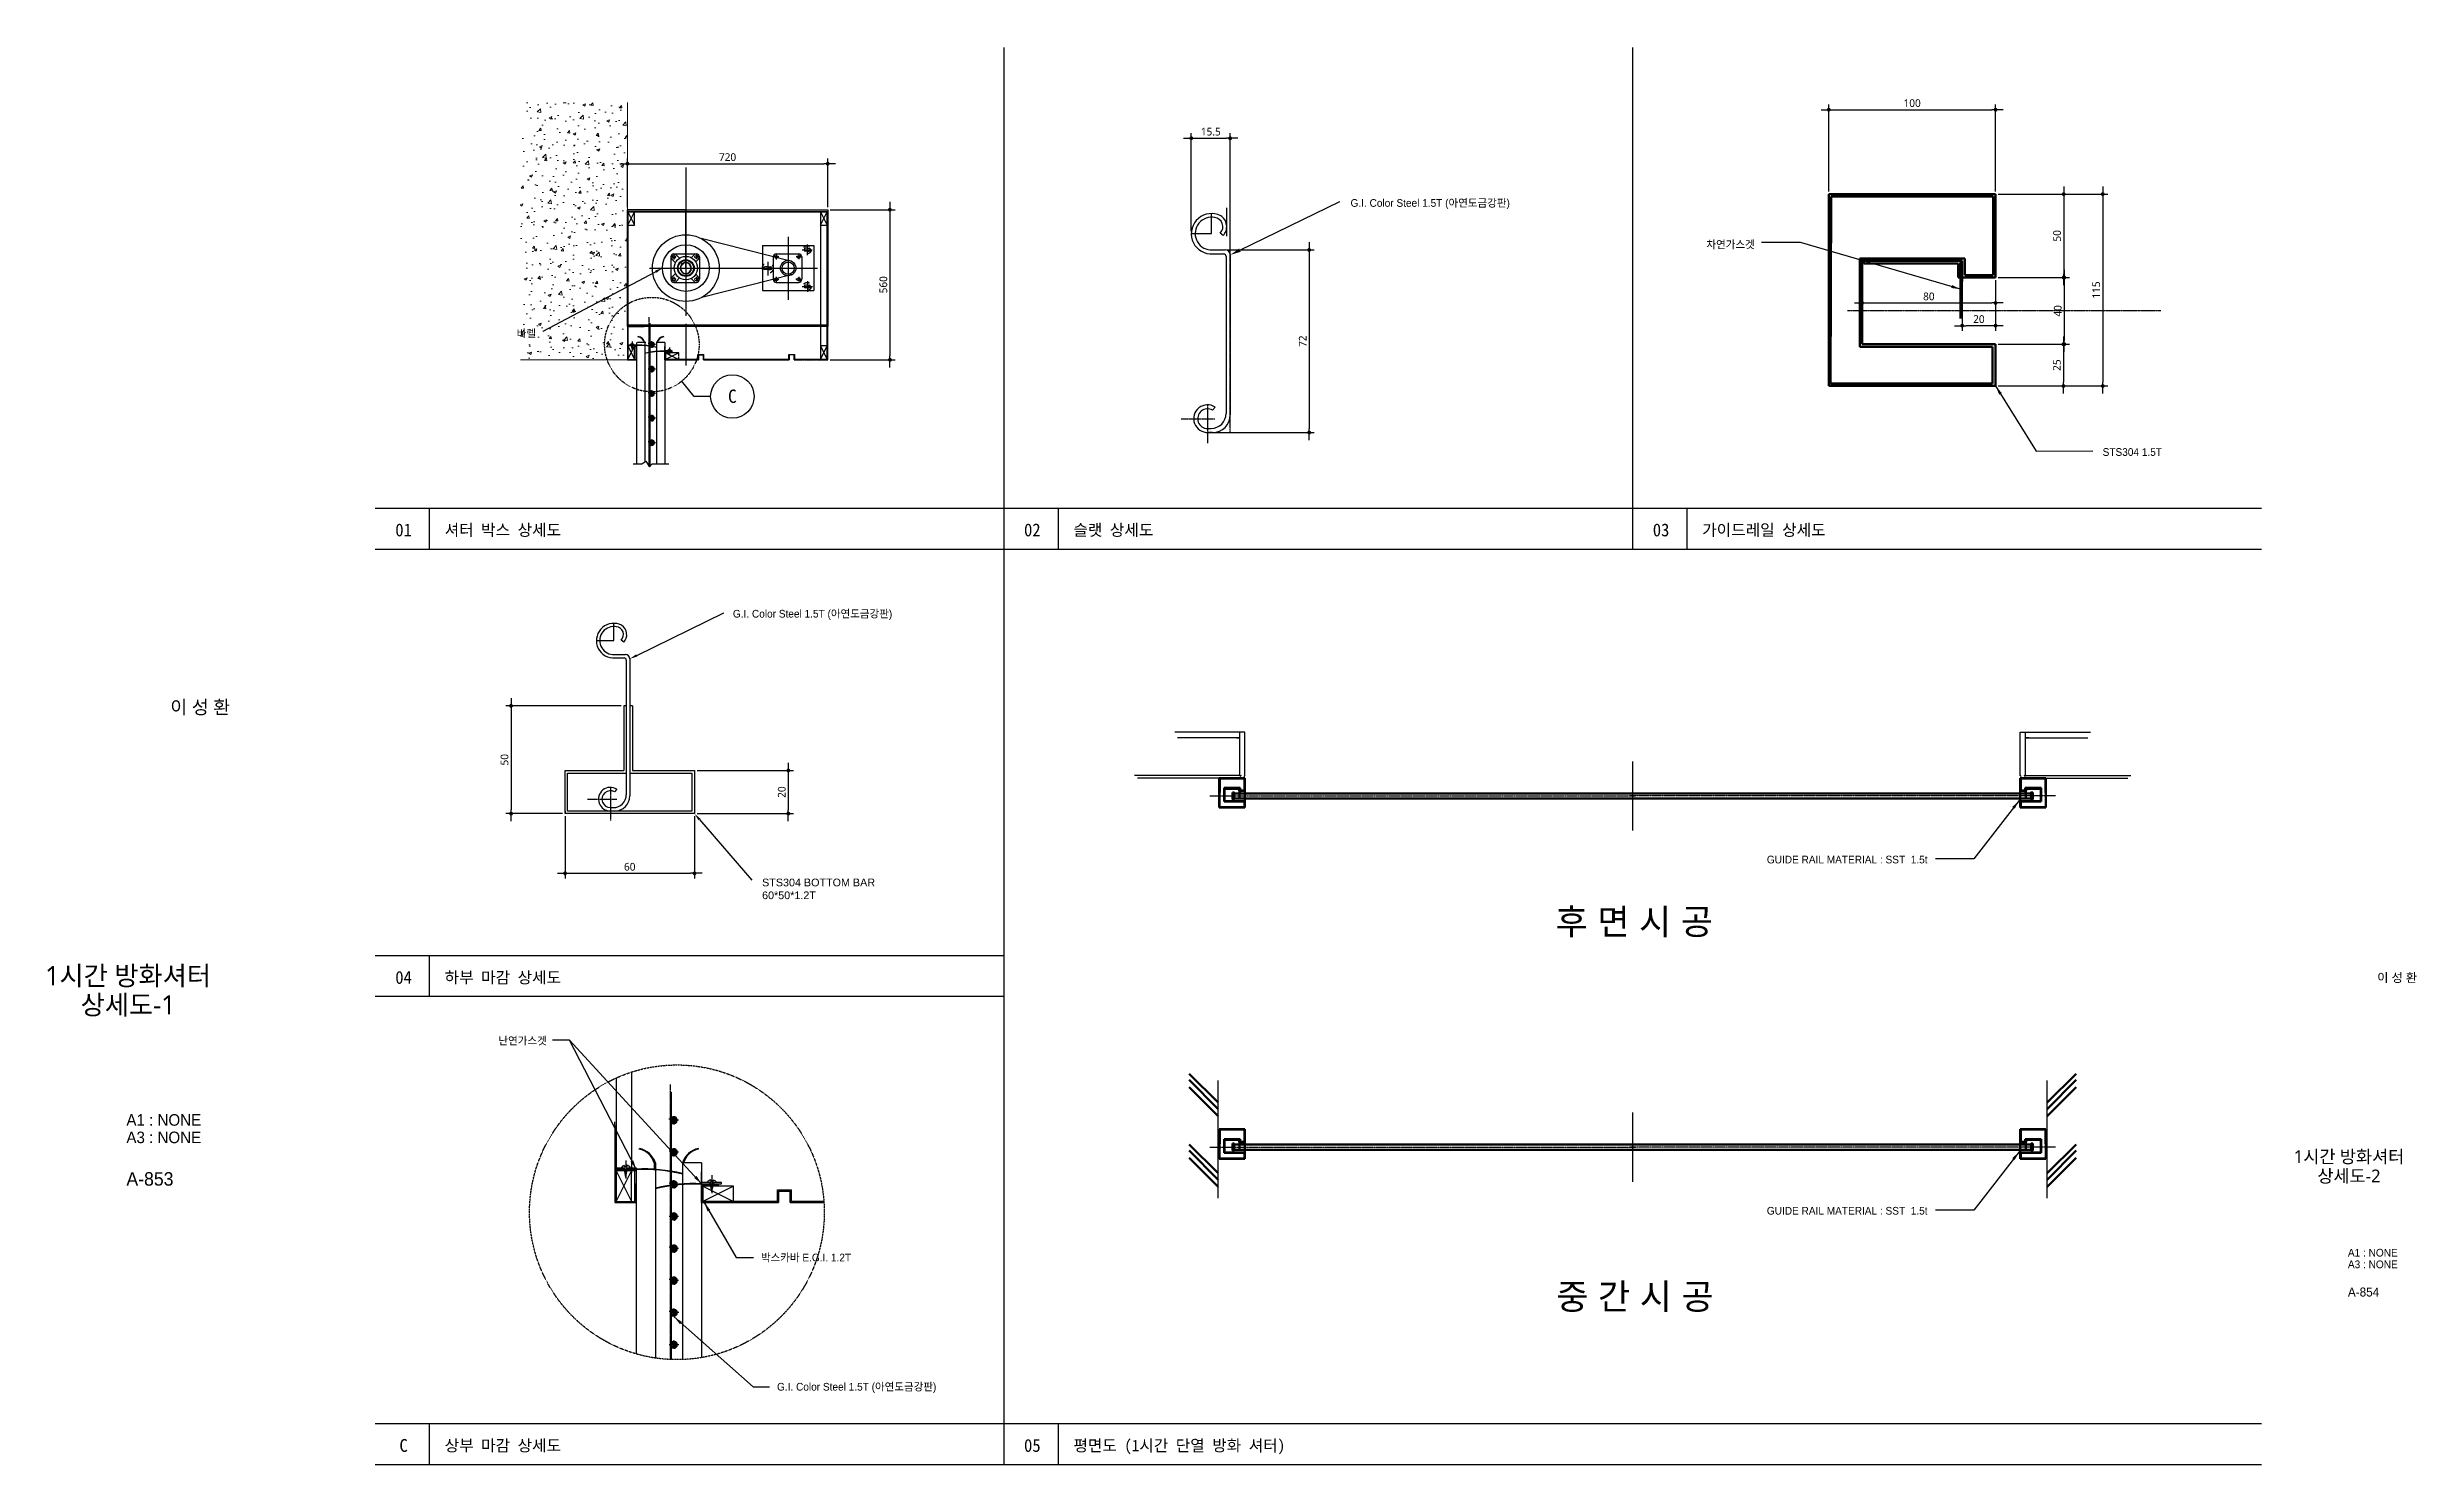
# Model space of a CAD drawing. Header units: millimetres. Extents: x -6941 to 136681, y 2065 to 58366.
# Drawn here: x 106811 to 116040, y 2065 to 7587 of the extents above; entities that cross this region are included whole.
import ezdxf
from ezdxf import colors
from ezdxf.entities.mleader import LeaderData, LeaderLine
from ezdxf.enums import TextEntityAlignment as Align
from ezdxf.math import Vec2, Vec3

# ---------------------------------------------------------------- set-up
doc = ezdxf.new("R2010")
doc.units = ezdxf.units.MM
doc.header["$LTSCALE"] = 4
doc.header["$MEASUREMENT"] = 0
for name, pattern in [('ACAD_ISO03W100', [30, 12, -18]), ('ACAD_ISO04W100', [30.5, 24, -3, 0.5, -3]), ('CENTER', [2, 1.25, -0.25, 0.25, -0.25]), ('CENTER2', [1.125, 0.75, -0.125, 0.125, -0.125]), ('DASHDOTX2', [2, 1, -0.5, 0, -0.5]), ('HIDDEN', [0.375, 0.25, -0.125])]:
    doc.linetypes.add(name, pattern=pattern)
doc.layers.get('0').update_dxf_attribs({"linetype": 'CONTINUOUS'})
doc.layers.get('DEFPOINTS').update_dxf_attribs({"linetype": 'CONTINUOUS'})
for name, color, linetype in [('6', 3, 'CONTINUOUS'), ('A-BORD-TEXT', 3, 'CONTINUOUS'), ('A-DIMS', 7, 'CONTINUOUS'), ('A-MKXS-LEAD', 7, 'CONTINUOUS'), ('A-XXXX-TABL', 7, 'CONTINUOUS'), ('A-XXXX-TXT2', 3, 'CONTINUOUS'), ('CA-ANNO-TEXT', 3, 'CONTINUOUS'), ('CENTER', 1, 'CENTER'), ('COL', 2, 'CONTINUOUS')]:
    doc.layers.add(name, color=color, linetype=linetype)
for name, color, linetype, lineweight in [('A-MKXS-MAK2', 3, 'DASHDOTX2', 25), ('A-MKXS-TEXT1', 3, 'CONTINUOUS', 25), ('A-MKXS-TEXT2', 7, 'CONTINUOUS', 25), ('DJ', 7, 'CONTINUOUS', 5)]:
    doc.layers.add(name, color=color, linetype=linetype, lineweight=lineweight)
doc.styles.add('HY울릉도L', font='')
doc.styles.add('돋움', font='')
doc.styles.add('돋움체', font='')
doc.styles.add('맑은고딕', font='malgun.ttf')
doc.styles.get('HY울릉도L').set_extended_font_data('DotumChe')
doc.styles.get('돋움').set_extended_font_data('Dotum')
doc.styles.get('돋움체').set_extended_font_data('DotumChe')
doc.dimstyles.new('CDIM', dxfattribs={"dimtxt": 3, "dimasz": 1.5, "dimexe": 2, "dimexo": 1, "dimgap": 1, "dimtad": 1, "dimdec": 0, "dimrnd": 0.5, "dimzin": 0, "dimdsep": 32, "dimlunit": 6, "dimtxsty": 'HY울릉도L', "dimblk1": '_CIDOT', "dimblk2": '_CIDOT', "dimsah": 1, "dimcen": 5.5, "dimclrd": 2, "dimclre": 2, "dimclrt": 7, "dimadec": 0, "dimazin": 0, "dimtfac": 1, "dimtdec": 0, "dimtix": 1, "dimtmove": 2, "dimatfit": 1, "dimldrblk": '_CIDOT', "dimfxl": 1, "dimtolj": 1, "dimtzin": 0, "dimlwd": -1, "dimarcsym": 0})
doc.dimstyles.new('ISO-25', dxfattribs={"dimscale": 12, "dimtxt": 10, "dimasz": 3, "dimexe": 1, "dimexo": 2, "dimgap": 1, "dimtad": 1, "dimdec": 1, "dimtxsty": '돋움', "dimcen": 2.5, "dimclrd": 4, "dimclre": 4, "dimclrt": 7, "dimadec": 0, "dimazin": 0, "dimtfac": 0.55, "dimtdec": 1, "dimtmove": 0, "dimatfit": 3, "dimfxl": 1, "dimarcsym": 0})

msp = doc.modelspace()

# ---------------------------------------------------------------- texts
at = {"char_height": 67.725, "attachment_point": 5}
for s, insert in [('{\\fNew Gulim|b0|i0|c129|p18;\\H1.477x;후 면 시 공}', (112992.42, 4175.59)), ('{\\fNew Gulim|b0|i0|c129|p18;\\H1.477x;중 간 시 공}', (112995.05, 2715.14))]:
    msp.add_mtext(s, dxfattribs=dict(at, insert=insert))
at = {"layer": 'A-BORD-TEXT', "style": '맑은고딕'}
for height, p in [(52.5, (107522.98, 4990.28)), (35, (116041.56, 3945.67))]:
    msp.add_text('이 성 환', height=height, dxfattribs=at).set_placement(p, align=Align.RIGHT)
for s, height, p in [('1시간 방화셔터', 75, (107125.33, 3970.22)), ('상세도-1', 75, (107125.33, 3856.88)), ('1시간 방화셔터', 50, (115776.45, 3265.63)), ('상세도-2', 50, (115776.45, 3190.07))]:
    msp.add_text(s, height=height, dxfattribs=at).set_placement(p, align=Align.MIDDLE_CENTER)
at = {"layer": 'A-BORD-TEXT', "style": '돋움'}
for s, height, p in [('A1 : NONE', 45, (107118.89, 3385.98)), ('A1 : NONE', 45, (107118.89, 3385.98)), ('A3 : NONE', 45, (107118.89, 3317.95)), ('A3 : NONE', 45, (107118.89, 3317.95)), ('A-853', 52.5, (107118.89, 3152.41)), ('A1 : NONE', 30, (115772.16, 2876.13)), ('A1 : NONE', 30, (115772.16, 2876.13)), ('A3 : NONE', 30, (115772.16, 2830.78)), ('A3 : NONE', 30, (115772.16, 2830.78)), ('A-854', 35, (115772.16, 2720.42))]:
    msp.add_text(s, height=height, dxfattribs=at).set_placement(p)
at = {"layer": 'A-MKXS-TEXT1', "style": '돋움체'}
for s, p in [('셔터 박스 상세도', (108358.49, 5707.09)), ('슬랫 상세도', (110807.66, 5707.09)), ('가이드레일 상세도', (113256.83, 5707.09)), ('하부 마감 상세도', (108358.49, 3963.57)), ('상부 마감 상세도', (108358.49, 2140.04)), ('평면도 (1시간 단열 방화 셔터)', (110807.66, 2140.04))]:
    msp.add_text(s, height=45, dxfattribs=at).set_placement(p, align=Align.MIDDLE_LEFT)
at = {"layer": 'A-MKXS-TEXT2', "style": '돋움체'}
msp.add_text('C', height=52, dxfattribs=at).set_placement((109479.16, 6228.15), align=Align.MIDDLE)
at = {"layer": 'A-XXXX-TXT2', "style": '돋움'}
for s, p in [('G.I. Color Steel 1.5T (아연도금강판)', (111887.18, 6966.26)), ('STS304 1.5T ', (114816.72, 5995.82)), ('G.I. Color Steel 1.5T (아연도금강판)', (109481.33, 5365.75)), ('박스카바 E.G.I. 1.2T ', (109590.44, 2857.32)), ('G.I. Color Steel 1.5T (아연도금강판)', (109653.15, 2353.85))]:
    msp.add_text(s, height=30, dxfattribs=at).set_placement(p)
for s, p in [('차연가스겟 ', (113472.4, 6804.43)), ('바렐 ', (108725.26, 6457.78)), ('GUIDE RAIL MATERIAL : SST  1.5t', (114134.72, 4407.94)), ('난연가스겟 ', (108767.19, 3702.12)), ('GUIDE RAIL MATERIAL : SST  1.5t', (114134.72, 3039.55))]:
    msp.add_text(s, height=30, dxfattribs=at).set_placement(p, align=Align.RIGHT)
at = {"layer": 'A-XXXX-TXT2', "insert": (109594.95, 4308.44), "char_height": 30, "attachment_point": 4, "style": '돋움'}
msp.add_mtext('{\\fArial|b0|i0|c162|p34;\\C256;STS304 BOTTOM BAR \\P60*50*1.2T}', dxfattribs=at)
at = {"layer": 'CA-ANNO-TEXT', "style": '돋움체'}
for s, p in [('01', (108198.49, 5707.29)), ('02', (110647.66, 5707.29)), ('03', (113096.83, 5707.29)), ('04', (108198.49, 3963.77)), ('C', (108198.49, 2140.24)), ('05', (110647.66, 2140.24))]:
    msp.add_text(s, height=50, dxfattribs=at).set_placement(p, align=Align.MIDDLE_CENTER)

# ---------------------------------------------------------------- blocks, each defined once
blk = doc.blocks.new('_CIDOT')
at = {"color": 0, "linetype": 'ByBlock'}
blk.add_line((2, 0), (-1, 0), dxfattribs=at)
at = {"color": 0, "linetype": 'ByBlock', "const_width": 0.5}
blk.add_lwpolyline([(-0.25, 0, 1), (0.25, 0, 1)], format="xyb", close=True, dxfattribs=at)
blk = doc.blocks.new('*D305')
at = {"layer": 'A-DIMS', "lineweight": -2, "transparency": 16777216}
for p, q in [((114409.8, 7015.7), (114685.1, 7015.7)), ((114409.8, 6690.7), (114685.1, 6690.7))]:
    blk.add_line(p, q, dxfattribs=at)
at = {"layer": 'A-DIMS', "transparency": 16777216}
blk.add_line((114665.1, 7000.7), (114665.1, 6705.7), dxfattribs=at)
at = {"layer": 'DEFPOINTS', "color": 0, "transparency": 16777216}
for p in [(114399.8, 7015.7), (114399.8, 6690.7), (114665.1, 6690.7)]:
    blk.add_point(p, dxfattribs=at)
at = {"layer": 'A-DIMS', "transparency": 16777216, "xscale": 15, "yscale": 15, "zscale": 15}
for p, rotation in [((114665.1, 7015.7), 90), ((114665.1, 6690.7), 270)]:
    blk.add_blockref('_CIDOT', p, dxfattribs=dict(at, rotation=rotation))
at = {"layer": 'A-DIMS', "color": 3, "transparency": 16777216, "insert": (114639.6, 6853.2), "char_height": 30, "attachment_point": 5, "rotation": 90, "style": '맑은고딕'}
blk.add_mtext('\\A1;50', dxfattribs=at)
blk = doc.blocks.new('*D306')
at = {"layer": 'A-DIMS', "lineweight": -2, "transparency": 16777216}
for p, q in [((114409.8, 6430.7), (114684, 6430.7)), ((114409.8, 6268.2), (114684, 6268.2))]:
    blk.add_line(p, q, dxfattribs=at)
at = {"layer": 'A-DIMS', "transparency": 16777216}
blk.add_line((114664, 6415.7), (114664, 6283.2), dxfattribs=at)
at = {"layer": 'DEFPOINTS', "color": 0, "transparency": 16777216}
for p in [(114399.8, 6430.7), (114399.8, 6268.2), (114664, 6268.2)]:
    blk.add_point(p, dxfattribs=at)
at = {"layer": 'A-DIMS', "transparency": 16777216, "xscale": 15, "yscale": 15, "zscale": 15}
for p, rotation in [((114664, 6430.7), 90), ((114664, 6268.2), 270)]:
    blk.add_blockref('_CIDOT', p, dxfattribs=dict(at, rotation=rotation))
at = {"layer": 'A-DIMS', "color": 3, "transparency": 16777216, "insert": (114638.5, 6349.5), "char_height": 30, "attachment_point": 5, "rotation": 90, "style": '맑은고딕'}
blk.add_mtext('\\A1;25', dxfattribs=at)
blk = doc.blocks.new('*D307')
at = {"layer": 'A-DIMS', "lineweight": -2, "transparency": 16777216}
for p, q in [((114409.8, 7015.7), (114837.3, 7015.7)), ((114409.8, 6268.2), (114837.3, 6268.2))]:
    blk.add_line(p, q, dxfattribs=at)
at = {"layer": 'A-DIMS', "transparency": 16777216}
blk.add_line((114817.3, 7000.7), (114817.3, 6283.2), dxfattribs=at)
at = {"layer": 'DEFPOINTS', "color": 0, "transparency": 16777216}
for p in [(114399.8, 7015.7), (114399.8, 6268.2), (114817.3, 6268.2)]:
    blk.add_point(p, dxfattribs=at)
at = {"layer": 'A-DIMS', "transparency": 16777216, "xscale": 15, "yscale": 15, "zscale": 15}
for p, rotation in [((114817.3, 7015.7), 90), ((114817.3, 6268.2), 270)]:
    blk.add_blockref('_CIDOT', p, dxfattribs=dict(at, rotation=rotation))
at = {"layer": 'A-DIMS', "color": 3, "transparency": 16777216, "insert": (114791.7, 6642), "char_height": 30, "attachment_point": 5, "rotation": 90, "style": '맑은고딕'}
blk.add_mtext('\\A1;115', dxfattribs=at)
blk = doc.blocks.new('*D308')
at = {"layer": 'A-DIMS', "lineweight": -2, "transparency": 16777216}
for p, q in [((114409.8, 6690.7), (114687.5, 6690.7)), ((114409.8, 6430.7), (114687.5, 6430.7))]:
    blk.add_line(p, q, dxfattribs=at)
at = {"layer": 'A-DIMS', "transparency": 16777216}
blk.add_line((114667.5, 6675.7), (114667.5, 6445.7), dxfattribs=at)
at = {"layer": 'DEFPOINTS', "color": 0, "transparency": 16777216}
for p in [(114399.8, 6690.7), (114399.8, 6430.7), (114667.5, 6430.7)]:
    blk.add_point(p, dxfattribs=at)
at = {"layer": 'A-DIMS', "transparency": 16777216, "xscale": 15, "yscale": 15, "zscale": 15}
for p, rotation in [((114667.5, 6690.7), 90), ((114667.5, 6430.7), 270)]:
    blk.add_blockref('_CIDOT', p, dxfattribs=dict(at, rotation=rotation))
at = {"layer": 'A-DIMS', "color": 3, "transparency": 16777216, "insert": (114642, 6560.7), "char_height": 30, "attachment_point": 5, "rotation": 90, "style": '맑은고딕'}
blk.add_mtext('\\A1;40', dxfattribs=at)
blk = doc.blocks.new('*D302')
at = {"layer": 'A-DIMS', "lineweight": -2, "transparency": 16777216}
for p, q in [((113749.8, 7025.7), (113749.8, 7364.6)), ((114399.8, 7025.7), (114399.8, 7364.6))]:
    blk.add_line(p, q, dxfattribs=at)
at = {"layer": 'A-DIMS', "transparency": 16777216}
blk.add_line((113764.8, 7344.6), (114384.8, 7344.6), dxfattribs=at)
at = {"layer": 'DEFPOINTS', "color": 0, "transparency": 16777216}
for p in [(114399.8, 7344.6), (113749.8, 7015.7), (114399.8, 7015.7)]:
    blk.add_point(p, dxfattribs=at)
at = {"layer": 'A-DIMS', "transparency": 16777216, "xscale": 15, "yscale": 15, "zscale": 15, "rotation": 180}
blk.add_blockref('_CIDOT', (113749.8, 7344.6), dxfattribs=at)
at = {"layer": 'A-DIMS', "transparency": 16777216, "xscale": 15, "yscale": 15, "zscale": 15}
blk.add_blockref('_CIDOT', (114399.8, 7344.6), dxfattribs=at)
at = {"layer": 'A-DIMS', "color": 3, "transparency": 16777216, "insert": (114074.8, 7370.1), "char_height": 30, "attachment_point": 5, "style": '맑은고딕'}
blk.add_mtext('\\A1;100', dxfattribs=at)
blk = doc.blocks.new('*D303')
at = {"layer": 'A-DIMS', "lineweight": -2, "transparency": 16777216}
for p, q in [((114269.8, 6680.7), (114269.8, 6483.1)), ((114399.8, 6680.7), (114399.8, 6483.1))]:
    blk.add_line(p, q, dxfattribs=at)
at = {"layer": 'A-DIMS', "transparency": 16777216}
blk.add_line((114384.8, 6503.1), (114284.8, 6503.1), dxfattribs=at)
at = {"layer": 'DEFPOINTS', "color": 0, "transparency": 16777216}
for p in [(114269.8, 6690.7), (114399.8, 6690.7), (114269.8, 6503.1)]:
    blk.add_point(p, dxfattribs=at)
at = {"layer": 'A-DIMS', "transparency": 16777216, "xscale": 15, "yscale": 15, "zscale": 15, "rotation": 180}
blk.add_blockref('_CIDOT', (114269.8, 6503.1), dxfattribs=at)
at = {"layer": 'A-DIMS', "transparency": 16777216, "xscale": 15, "yscale": 15, "zscale": 15}
blk.add_blockref('_CIDOT', (114399.8, 6503.1), dxfattribs=at)
at = {"layer": 'A-DIMS', "color": 3, "transparency": 16777216, "insert": (114334.8, 6528.6), "char_height": 30, "attachment_point": 5, "style": '맑은고딕'}
blk.add_mtext('\\A1;20', dxfattribs=at)
blk = doc.blocks.new('*D304')
at = {"layer": 'A-DIMS', "lineweight": -2, "transparency": 16777216}
for p, q in [((113879.8, 6745.7), (113879.8, 6571.5)), ((114399.8, 6680.7), (114399.8, 6571.5))]:
    blk.add_line(p, q, dxfattribs=at)
at = {"layer": 'A-DIMS', "transparency": 16777216}
blk.add_line((113894.8, 6591.5), (114384.8, 6591.5), dxfattribs=at)
at = {"layer": 'DEFPOINTS', "color": 0, "transparency": 16777216}
for p in [(113879.8, 6755.7), (114399.8, 6690.7), (114399.8, 6591.5)]:
    blk.add_point(p, dxfattribs=at)
at = {"layer": 'A-DIMS', "transparency": 16777216, "xscale": 15, "yscale": 15, "zscale": 15, "rotation": 180}
blk.add_blockref('_CIDOT', (113879.8, 6591.5), dxfattribs=at)
at = {"layer": 'A-DIMS', "transparency": 16777216, "xscale": 15, "yscale": 15, "zscale": 15}
blk.add_blockref('_CIDOT', (114399.8, 6591.5), dxfattribs=at)
at = {"layer": 'A-DIMS', "color": 3, "transparency": 16777216, "insert": (114139.8, 6617), "char_height": 30, "attachment_point": 5, "style": '맑은고딕'}
blk.add_mtext('\\A1;80', dxfattribs=at)
blk = doc.blocks.new('*D313')
at = {"layer": 'A-DIMS', "lineweight": -2, "transparency": 16777216}
for p, q in [((109860.5, 6955), (110113, 6955)), ((109860.5, 6370), (110113, 6370))]:
    blk.add_line(p, q, dxfattribs=at)
at = {"layer": 'A-DIMS', "transparency": 16777216}
blk.add_line((110093, 6940), (110093, 6385), dxfattribs=at)
at = {"layer": 'DEFPOINTS', "color": 0, "transparency": 16777216}
for p in [(109850.5, 6955), (109850.5, 6370), (110093, 6370)]:
    blk.add_point(p, dxfattribs=at)
at = {"layer": 'A-DIMS', "transparency": 16777216, "xscale": 15, "yscale": 15, "zscale": 15}
for p, rotation in [((110093, 6955), 90), ((110093, 6370), 270)]:
    blk.add_blockref('_CIDOT', p, dxfattribs=dict(at, rotation=rotation))
at = {"layer": 'A-DIMS', "color": 3, "transparency": 16777216, "insert": (110067.5, 6662.5), "char_height": 30, "attachment_point": 5, "rotation": 90, "style": '맑은고딕'}
blk.add_mtext('\\A1;560', dxfattribs=at)
blk = doc.blocks.new('*D314')
at = {"layer": 'A-DIMS', "lineweight": -2, "transparency": 16777216}
for p, q in [((111408.8, 6798.3), (111746.1, 6798.3)), ((111361.8, 6086.8), (111746.1, 6086.8))]:
    blk.add_line(p, q, dxfattribs=at)
at = {"layer": 'A-DIMS', "transparency": 16777216}
blk.add_line((111726.1, 6783.3), (111726.1, 6101.8), dxfattribs=at)
at = {"layer": 'DEFPOINTS', "color": 0, "transparency": 16777216}
for p in [(111398.8, 6798.3), (111351.8, 6086.8), (111726.1, 6086.8)]:
    blk.add_point(p, dxfattribs=at)
at = {"layer": 'A-DIMS', "transparency": 16777216, "xscale": 15, "yscale": 15, "zscale": 15}
for p, rotation in [((111726.1, 6798.3), 90), ((111726.1, 6086.8), 270)]:
    blk.add_blockref('_CIDOT', p, dxfattribs=dict(at, rotation=rotation))
at = {"layer": 'A-DIMS', "color": 3, "transparency": 16777216, "insert": (111700.9, 6442.6), "char_height": 30, "attachment_point": 5, "rotation": 90, "style": '맑은고딕'}
blk.add_mtext('\\A1;72', dxfattribs=at)
blk = doc.blocks.new('*D315')
at = {"layer": 'A-DIMS', "lineweight": -2, "transparency": 16777216}
for p, q in [((111266.9, 6871.2), (111266.9, 7253.3)), ((111418.4, 6788.7), (111418.4, 7253.3))]:
    blk.add_line(p, q, dxfattribs=at)
at = {"layer": 'A-DIMS', "transparency": 16777216}
blk.add_line((111281.9, 7233.3), (111403.4, 7233.3), dxfattribs=at)
at = {"layer": 'DEFPOINTS', "color": 0, "transparency": 16777216}
for p in [(111418.4, 7233.3), (111266.9, 6861.2), (111418.4, 6778.7)]:
    blk.add_point(p, dxfattribs=at)
at = {"layer": 'A-DIMS', "transparency": 16777216, "xscale": 15, "yscale": 15, "zscale": 15, "rotation": 180}
blk.add_blockref('_CIDOT', (111266.9, 7233.3), dxfattribs=at)
at = {"layer": 'A-DIMS', "transparency": 16777216, "xscale": 15, "yscale": 15, "zscale": 15}
blk.add_blockref('_CIDOT', (111418.4, 7233.3), dxfattribs=at)
at = {"layer": 'A-DIMS', "color": 3, "transparency": 16777216, "insert": (111342.7, 7258.9), "char_height": 30, "attachment_point": 5, "style": '맑은고딕'}
blk.add_mtext('\\A1;15.5', dxfattribs=at)
blk = doc.blocks.new('*D309')
at = {"layer": 'A-DIMS', "lineweight": -2, "transparency": 16777216}
for p, q in [((109070.5, 6965), (109070.5, 7154.2)), ((109850.5, 6965), (109850.5, 7154.2))]:
    blk.add_line(p, q, dxfattribs=at)
at = {"layer": 'A-DIMS', "transparency": 16777216}
blk.add_line((109085.5, 7134.2), (109835.5, 7134.2), dxfattribs=at)
at = {"layer": 'DEFPOINTS', "color": 0, "transparency": 16777216}
for p in [(109850.5, 7134.2), (109070.5, 6955), (109850.5, 6955)]:
    blk.add_point(p, dxfattribs=at)
at = {"layer": 'A-DIMS', "transparency": 16777216, "xscale": 15, "yscale": 15, "zscale": 15, "rotation": 180}
blk.add_blockref('_CIDOT', (109070.5, 7134.2), dxfattribs=at)
at = {"layer": 'A-DIMS', "transparency": 16777216, "xscale": 15, "yscale": 15, "zscale": 15}
blk.add_blockref('_CIDOT', (109850.5, 7134.2), dxfattribs=at)
at = {"layer": 'A-DIMS', "color": 3, "transparency": 16777216, "insert": (109460.5, 7159.7), "char_height": 30, "attachment_point": 5, "style": '맑은고딕'}
blk.add_mtext('\\A1;720', dxfattribs=at)
blk = doc.blocks.new('*D310')
at = {"layer": 'A-DIMS', "lineweight": -2, "transparency": 16777216}
for p, q in [((108827.5, 4591.9), (108827.5, 4349.3)), ((109331.5, 4591.9), (109331.5, 4349.3))]:
    blk.add_line(p, q, dxfattribs=at)
at = {"layer": 'A-DIMS', "transparency": 16777216}
blk.add_line((108842.5, 4369.3), (109316.5, 4369.3), dxfattribs=at)
at = {"layer": 'DEFPOINTS', "color": 0, "transparency": 16777216}
for p in [(108827.5, 4601.9), (109331.5, 4601.9), (109331.5, 4369.3)]:
    blk.add_point(p, dxfattribs=at)
at = {"layer": 'A-DIMS', "transparency": 16777216, "xscale": 15, "yscale": 15, "zscale": 15, "rotation": 180}
blk.add_blockref('_CIDOT', (108827.5, 4369.3), dxfattribs=at)
at = {"layer": 'A-DIMS', "transparency": 16777216, "xscale": 15, "yscale": 15, "zscale": 15}
blk.add_blockref('_CIDOT', (109331.5, 4369.3), dxfattribs=at)
at = {"layer": 'A-DIMS', "color": 3, "transparency": 16777216, "insert": (109079.5, 4394.7), "char_height": 30, "attachment_point": 5, "style": '맑은고딕'}
blk.add_mtext('\\A1;60', dxfattribs=at)
blk = doc.blocks.new('*D311')
at = {"layer": 'A-DIMS', "lineweight": -2, "transparency": 16777216}
for p, q in [((109341.5, 4769.9), (109717.2, 4769.9)), ((109341.5, 4601.9), (109717.2, 4601.9))]:
    blk.add_line(p, q, dxfattribs=at)
at = {"layer": 'A-DIMS', "transparency": 16777216}
blk.add_line((109697.2, 4754.9), (109697.2, 4616.9), dxfattribs=at)
at = {"layer": 'DEFPOINTS', "color": 0, "transparency": 16777216}
for p in [(109331.5, 4769.9), (109331.5, 4601.9), (109697.2, 4601.9)]:
    blk.add_point(p, dxfattribs=at)
at = {"layer": 'A-DIMS', "transparency": 16777216, "xscale": 15, "yscale": 15, "zscale": 15}
for p, rotation in [((109697.2, 4769.9), 90), ((109697.2, 4601.9), 270)]:
    blk.add_blockref('_CIDOT', p, dxfattribs=dict(at, rotation=rotation))
at = {"layer": 'A-DIMS', "color": 3, "transparency": 16777216, "insert": (109671.7, 4685.9), "char_height": 30, "attachment_point": 5, "rotation": 90, "style": '맑은고딕'}
blk.add_mtext('\\A1;20', dxfattribs=at)
blk = doc.blocks.new('*D312')
at = {"layer": 'A-DIMS', "lineweight": -2, "transparency": 16777216}
for p, q in [((109046, 5021.9), (108597.2, 5021.9)), ((108817.5, 4601.9), (108597.2, 4601.9))]:
    blk.add_line(p, q, dxfattribs=at)
at = {"layer": 'A-DIMS', "transparency": 16777216}
blk.add_line((108617.2, 5006.9), (108617.2, 4616.9), dxfattribs=at)
at = {"layer": 'DEFPOINTS', "color": 0, "transparency": 16777216}
for p in [(109056, 5021.9), (108617.2, 4601.9), (108827.5, 4601.9)]:
    blk.add_point(p, dxfattribs=at)
at = {"layer": 'A-DIMS', "transparency": 16777216, "xscale": 15, "yscale": 15, "zscale": 15}
for p, rotation in [((108617.2, 5021.9), 90), ((108617.2, 4601.9), 270)]:
    blk.add_blockref('_CIDOT', p, dxfattribs=dict(at, rotation=rotation))
at = {"layer": 'A-DIMS', "color": 3, "transparency": 16777216, "insert": (108591.7, 4811.9), "char_height": 30, "attachment_point": 5, "rotation": 90, "style": '맑은고딕'}
blk.add_mtext('\\A1;50', dxfattribs=at)

# ---------------------------------------------------------------- dimensions: what is measured, and where the dimension line sits
at = {"layer": 'A-DIMS'}
for base, p1, p2, text, picture, middle in [((114399.77, 7344.55), (113749.77, 7015.72), (114399.77, 7015.72), '100', '*D302', (114074.77, 7370.13)), ((111418.4, 7233.28), (111266.9, 6861.15), (111418.4, 6778.68), '15.5', '*D315', (111342.65, 7258.86)), ((109850.53, 7134.22), (109070.53, 6954.98), (109850.53, 6954.98), '720', '*D309', (109460.53, 7159.72)), ((114399.77, 6591.54), (113879.77, 6755.72), (114399.77, 6690.72), '80', '*D304', (114139.77, 6617.04)), ((114269.77, 6503.06), (114399.77, 6690.72), (114269.77, 6690.72), '20', '*D303', (114334.77, 6528.56)), ((109331.52, 4369.25), (108827.52, 4601.87), (109331.52, 4601.87), '60', '*D310', (109079.52, 4394.75))]:
    dim = msp.add_linear_dim(base=base, p1=p1, p2=p2, text=text, dimstyle='CDIM', override={"dimscale": 10, "dimtxsty": '맑은고딕', "dimclrd": 256, "dimclre": 256, "dimclrt": 3}, dxfattribs=at)
    dim.commit()
    dim.dimension.update_dxf_attribs({"geometry": picture, "text_midpoint": middle})
for base, p1, p2, text, picture, middle in [((114665.07, 6690.72), (114399.77, 7015.72), (114399.77, 6690.72), '50', '*D305', (114639.57, 6853.22)), ((114817.32, 6268.23), (114399.77, 7015.72), (114399.77, 6268.23), '115', '*D307', (114791.74, 6641.98)), ((110093.03, 6369.98), (109850.53, 6954.98), (109850.53, 6369.98), '560', '*D313', (110067.54, 6662.48)), ((111726.13, 6086.83), (111398.8, 6798.28), (111351.81, 6086.83), '72', '*D314', (111700.89, 6442.55)), ((114667.54, 6430.72), (114399.77, 6690.72), (114399.77, 6430.72), '40', '*D308', (114642.04, 6560.72)), ((114664, 6268.23), (114399.77, 6430.72), (114399.77, 6268.23), '25', '*D306', (114638.5, 6349.48)), ((108617.17, 4601.87), (109056, 5021.87), (108827.52, 4601.87), '50', '*D312', (108591.67, 4811.87)), ((109697.17, 4601.87), (109331.52, 4769.87), (109331.52, 4601.87), '20', '*D311', (109671.67, 4685.87))]:
    dim = msp.add_linear_dim(base=base, p1=p1, p2=p2, angle=90, text=text, dimstyle='CDIM', override={"dimscale": 10, "dimtxsty": '맑은고딕', "dimclrd": 256, "dimclre": 256, "dimclrt": 3}, dxfattribs=at)
    dim.commit()
    dim.dimension.update_dxf_attribs({"geometry": picture, "text_midpoint": middle})

# ---------------------------------------------------------------- hatches: boundary and pattern name
at = {"lineweight": 60, "transparency": 33554687}
h = msp.add_hatch(color=256, dxfattribs=at)
h.dxf.hatch_style = 1
h.set_gradient(color1=(204, 153, 0), one_color=1, tint=1, name='INVCYLINDER')
h.paths.add_polyline_path([(114269.77, 6755.72), (114263.27, 6755.72), (114263.27, 6690.72), (114263.27, 6560.72), (114264.47, 6560.72), (114269.77, 6690.72)])
h = msp.add_hatch(color=256, dxfattribs=at)
h.dxf.hatch_style = 1
h.set_gradient(color1=(204, 153, 0), one_color=1, tint=1, name='INVCYLINDER')
h.paths.add_polyline_path([(111456.05, 4700.6), (111455.05, 4700.6), (111455.05, 4690.6), (111455.05, 4670.6), (111455.23, 4670.6), (111456.05, 4690.6)])
h = msp.add_hatch(color=256, dxfattribs=at)
h.dxf.hatch_style = 1
h.set_gradient(color1=(204, 153, 0), one_color=1, tint=1, name='INVCYLINDER')
h.paths.add_polyline_path([(114516.02, 4700.6), (114517.02, 4700.6), (114517.02, 4690.6), (114517.02, 4670.6), (114516.84, 4670.6), (114516.02, 4690.6)])
h = msp.add_hatch(color=256, dxfattribs=at)
h.dxf.hatch_style = 1
h.set_gradient(color1=(204, 153, 0), one_color=1, tint=1, name='INVCYLINDER')
h.paths.add_polyline_path([(111456.05, 3332.21), (111455.05, 3332.21), (111455.05, 3322.21), (111455.05, 3302.21), (111455.23, 3302.21), (111456.05, 3322.21)])
h = msp.add_hatch(color=256, dxfattribs=at)
h.dxf.hatch_style = 1
h.set_gradient(color1=(204, 153, 0), one_color=1, tint=1, name='INVCYLINDER')
h.paths.add_polyline_path([(114516.02, 3332.21), (114517.02, 3332.21), (114517.02, 3322.21), (114517.02, 3302.21), (114516.84, 3302.21), (114516.02, 3322.21)])
at = {"layer": 'DJ'}
h = msp.add_hatch(dxfattribs=at)
h.set_pattern_fill('AR-CONC', color=8, scale=15.6)
h.set_pattern_definition([(50, (46705.33, 21810.53), (111.89259, -9.78933), [11.7, -128.7]), (355, (46705.33, 21810.53), (-21.6452, 117.34197), [9.36, -102.96]), (100.45144, (46714.66, 21809.71), (90.24738, 107.55264), [9.94347, -109.37817]), (46.1842, (46705.33, 21841.73), (166.48965, -25.821), [17.55, -193.05]), (96.63564, (46719.21, 21839.58), (145.80726, 151.9625), [14.9152, -164.06735]), (351.18416, (46705.33, 21841.73), (145.80726, 151.9625), [14.04, -154.44]), (21, (46720.93, 21833.93), (93.1175, -62.80855), [11.7, -128.7]), (326, (46720.93, 21833.93), (37.9572, 113.1234), [9.36, -102.96]), (71.45144, (46728.69, 21828.69), (131.07469, 50.31486), [9.94347, -109.37817]), (37.5, (46705.334, 21810.528), (1.896937, 51.93144), [0, -101.712, 0, -104.52, 0, -103.35]), (7.5, (46705.334, 21810.53), (41.03885, 61.528227), [0, -59.592, 0, -99.372, 0, -39.39]), (327.5, (46670.546, 21810.528), (83.2763, -3.51856), [0, -39, 0, -121.68, 0, -161.46]), (317.5, (46654.95, 21810.53), (90.97704, 15.61638), [0, -50.7, 0, -80.808, 0, -114.66])])
h.paths.add_polyline_path([(109070.53, 7371.34), (108654.53, 7371.34), (108654.53, 6369.98), (109070.53, 6369.98)])

# ---------------------------------------------------------------- linework, layer by layer
at = {"color": 1, "linetype": 'ACAD_ISO04W100', "ltscale": 5}
for p, q in [((109298.03, 7120), (109298.03, 6347.91)), ((109696.61, 6849.77), (109696.61, 6603.66))]:
    msp.add_line(p, q, dxfattribs=at)
at = {"lineweight": 60}
for p, q in [((113749.77, 7015.72), (113749.77, 6268.23)), ((114399.77, 7015.72), (113749.77, 7015.72)), ((114399.77, 6690.72), (114399.77, 7015.72)), ((114399.77, 6690.72), (114399.77, 7015.72)), ((113759.52, 7005.97), (113757.02, 6277.97)), ((114390.02, 7005.97), (113759.52, 7005.97)), ((114390.02, 6700.47), (114390.02, 7005.97)), ((114399.77, 6956.89), (114399.77, 6690.72)), ((113870.77, 6765.47), (114279.52, 6765.47)), ((113870.77, 6420.97), (113870.77, 6765.47)), ((113879.77, 6690.72), (113879.77, 6755.72)), ((113879.77, 6755.72), (114269.77, 6755.72)), ((113886.27, 6745.97), (113886.27, 6755.72)), ((114253.52, 6745.97), (113886.27, 6745.97)), ((114253.52, 6690.72), (114253.52, 6745.97)), ((114263.27, 6690.72), (114263.27, 6755.72)), ((114269.77, 6755.72), (114269.77, 6690.72)), ((114279.52, 6765.47), (114279.52, 6700.47)), ((113879.77, 6690.72), (113879.77, 6430.72)), ((114263.27, 6690.72), (114253.52, 6690.72)), ((114263.27, 6690.72), (114263.27, 6531.34)), ((114263.27, 6531.34), (114269.77, 6690.72)), ((114399.77, 6690.72), (114269.77, 6690.72)), ((114279.52, 6700.47), (114390.02, 6700.47)), ((114387.52, 6420.97), (113870.77, 6420.97)), ((113879.77, 6430.72), (114399.77, 6430.72)), ((114387.52, 6277.97), (114387.52, 6420.97)), ((114399.77, 6430.72), (114399.77, 6268.23)), ((113757.02, 6277.97), (114387.52, 6277.97)), ((114399.77, 6268.23), (113749.77, 6268.23)), ((111376.05, 4740.6), (111376.05, 4625.6)), ((111476.05, 4740.6), (111376.05, 4740.6)), ((111377.55, 4739.1), (111377.16, 4627.1)), ((111474.55, 4739.1), (111377.55, 4739.1)), ((111474.55, 4692.1), (111474.55, 4739.1)), ((111476.05, 4690.6), (111476.05, 4740.6)), ((111476.05, 4690.6), (111476.05, 4740.6)), ((111476.05, 4731.54), (111476.05, 4690.6)), ((114496.02, 4690.6), (114496.02, 4740.6)), ((114496.02, 4690.6), (114496.02, 4740.6)), ((114496.02, 4740.6), (114596.02, 4740.6)), ((114496.02, 4731.54), (114496.02, 4690.6)), ((114497.52, 4692.1), (114497.52, 4739.1)), ((114497.52, 4739.1), (114594.52, 4739.1)), ((114594.52, 4739.1), (114594.91, 4627.1)), ((114596.02, 4740.6), (114596.02, 4625.6)), ((111476.05, 4625.6), (111376.05, 4625.6)), ((111377.16, 4627.1), (111474.16, 4627.1)), ((111394.66, 4702.1), (111457.55, 4702.1)), ((111394.66, 4649.1), (111394.66, 4702.1)), ((111474.16, 4649.1), (111394.66, 4649.1)), ((111396.05, 4690.6), (111396.05, 4700.6)), ((111396.05, 4700.6), (111456.05, 4700.6)), ((111396.05, 4690.6), (111396.05, 4650.6)), ((111396.05, 4650.6), (111476.05, 4650.6)), ((111397.05, 4699.1), (111397.05, 4700.6)), ((111453.55, 4699.1), (111397.05, 4699.1)), ((111433.75, 4670.6), (111433.75, 4680.6)), ((111433.75, 4680.6), (112988.93, 4680.6)), ((111433.75, 4660.6), (112992.2, 4660.6)), ((111453.55, 4690.6), (111453.55, 4699.1)), ((111455.05, 4690.6), (111453.55, 4690.6)), ((111455.05, 4690.6), (111455.05, 4700.6)), ((111455.05, 4690.6), (111455.05, 4666.07)), ((111455.05, 4666.07), (111456.05, 4690.6)), ((111456.05, 4700.6), (111456.05, 4690.6)), ((111476.05, 4690.6), (111456.05, 4690.6)), ((111457.55, 4702.1), (111457.55, 4692.1)), ((111457.55, 4692.1), (111474.55, 4692.1)), ((111474.16, 4627.1), (111474.16, 4649.1)), ((111476.05, 4690.6), (111476.05, 4650.6)), ((111476.05, 4650.6), (111476.05, 4625.6)), ((114538.32, 4660.6), (112979.87, 4660.6)), ((114538.32, 4680.6), (112983.15, 4680.6)), ((114496.02, 4690.6), (114516.02, 4690.6)), ((114496.02, 4690.6), (114496.02, 4650.6)), ((114496.02, 4650.6), (114496.02, 4625.6)), ((114576.02, 4650.6), (114496.02, 4650.6)), ((114496.02, 4625.6), (114596.02, 4625.6)), ((114514.52, 4692.1), (114497.52, 4692.1)), ((114497.91, 4627.1), (114497.91, 4649.1)), ((114497.91, 4649.1), (114577.41, 4649.1)), ((114594.91, 4627.1), (114497.91, 4627.1)), ((114577.41, 4702.1), (114514.52, 4702.1)), ((114514.52, 4702.1), (114514.52, 4692.1)), ((114576.02, 4700.6), (114516.02, 4700.6)), ((114516.02, 4700.6), (114516.02, 4690.6)), ((114517.02, 4666.07), (114516.02, 4690.6)), ((114517.02, 4690.6), (114517.02, 4700.6)), ((114517.02, 4690.6), (114518.52, 4690.6)), ((114517.02, 4690.6), (114517.02, 4666.07)), ((114518.52, 4699.1), (114575.02, 4699.1)), ((114518.52, 4690.6), (114518.52, 4699.1)), ((114538.32, 4670.6), (114538.32, 4680.6)), ((114575.02, 4699.1), (114575.02, 4700.6)), ((114576.02, 4690.6), (114576.02, 4700.6)), ((114576.02, 4690.6), (114576.02, 4650.6)), ((114577.41, 4649.1), (114577.41, 4702.1)), ((111371.01, 3475.81), (111258.99, 3588.36)), ((111371.01, 3450.5), (111258.99, 3564.57)), ((111371.01, 3423.25), (111258.99, 3535.57)), ((114601.07, 3475.81), (114713.08, 3588.36)), ((114601.07, 3450.5), (114713.08, 3564.57)), ((114601.07, 3423.25), (114713.08, 3535.57)), ((111376.05, 3372.21), (111376.05, 3257.21)), ((111476.05, 3372.21), (111376.05, 3372.21)), ((111377.55, 3370.71), (111377.16, 3258.71)), ((111474.55, 3370.71), (111377.55, 3370.71)), ((111394.66, 3333.71), (111457.55, 3333.71)), ((111394.66, 3280.71), (111394.66, 3333.71)), ((111396.05, 3322.21), (111396.05, 3332.21)), ((111396.05, 3332.21), (111456.05, 3332.21)), ((111397.05, 3330.71), (111397.05, 3332.21)), ((111453.55, 3330.71), (111397.05, 3330.71)), ((111453.55, 3322.21), (111453.55, 3330.71)), ((111455.05, 3322.21), (111455.05, 3332.21)), ((111456.05, 3332.21), (111456.05, 3322.21)), ((111457.55, 3333.71), (111457.55, 3323.71)), ((111457.55, 3323.71), (111474.55, 3323.71)), ((111474.55, 3323.71), (111474.55, 3370.71)), ((111476.05, 3322.21), (111476.05, 3372.21)), ((111476.05, 3322.21), (111476.05, 3372.21)), ((111476.05, 3363.16), (111476.05, 3322.21)), ((114496.02, 3322.21), (114496.02, 3372.21)), ((114496.02, 3322.21), (114496.02, 3372.21)), ((114496.02, 3372.21), (114596.02, 3372.21)), ((114496.02, 3363.16), (114496.02, 3322.21)), ((114497.52, 3323.71), (114497.52, 3370.71)), ((114497.52, 3370.71), (114594.52, 3370.71)), ((114514.52, 3323.71), (114497.52, 3323.71)), ((114577.41, 3333.71), (114514.52, 3333.71)), ((114514.52, 3333.71), (114514.52, 3323.71)), ((114576.02, 3332.21), (114516.02, 3332.21)), ((114516.02, 3332.21), (114516.02, 3322.21)), ((114517.02, 3322.21), (114517.02, 3332.21)), ((114518.52, 3330.71), (114575.02, 3330.71)), ((114518.52, 3322.21), (114518.52, 3330.71)), ((114575.02, 3330.71), (114575.02, 3332.21)), ((114576.02, 3322.21), (114576.02, 3332.21)), ((114577.41, 3280.71), (114577.41, 3333.71)), ((114594.52, 3370.71), (114594.91, 3258.71)), ((114596.02, 3372.21), (114596.02, 3257.21)), ((111371.01, 3200.51), (111258.99, 3313.06)), ((111371.01, 3175.2), (111258.99, 3289.27)), ((111371.01, 3147.95), (111258.99, 3260.27)), ((111476.05, 3257.21), (111376.05, 3257.21)), ((111377.16, 3258.71), (111474.16, 3258.71)), ((111474.16, 3280.71), (111394.66, 3280.71)), ((111396.05, 3322.21), (111396.05, 3282.21)), ((111396.05, 3282.21), (111476.05, 3282.21)), ((111433.75, 3302.21), (111433.75, 3312.21)), ((111433.75, 3312.21), (112988.93, 3312.21)), ((111433.75, 3292.21), (112992.2, 3292.21)), ((111455.05, 3322.21), (111453.55, 3322.21)), ((111455.05, 3322.21), (111455.05, 3297.69)), ((111455.05, 3297.69), (111456.05, 3322.21)), ((111476.05, 3322.21), (111456.05, 3322.21)), ((111474.16, 3258.71), (111474.16, 3280.71)), ((111476.05, 3322.21), (111476.05, 3282.21)), ((111476.05, 3282.21), (111476.05, 3257.21)), ((114538.32, 3292.21), (112979.87, 3292.21)), ((114538.32, 3312.21), (112983.15, 3312.21)), ((114496.02, 3322.21), (114516.02, 3322.21)), ((114496.02, 3322.21), (114496.02, 3282.21)), ((114496.02, 3282.21), (114496.02, 3257.21)), ((114576.02, 3282.21), (114496.02, 3282.21)), ((114496.02, 3257.21), (114596.02, 3257.21)), ((114497.91, 3258.71), (114497.91, 3280.71)), ((114497.91, 3280.71), (114577.41, 3280.71)), ((114594.91, 3258.71), (114497.91, 3258.71)), ((114517.02, 3297.69), (114516.02, 3322.21)), ((114517.02, 3322.21), (114518.52, 3322.21)), ((114517.02, 3322.21), (114517.02, 3297.69)), ((114538.32, 3302.21), (114538.32, 3312.21)), ((114576.02, 3322.21), (114576.02, 3282.21)), ((114601.07, 3200.51), (114713.08, 3313.06)), ((114601.07, 3175.2), (114713.08, 3289.27)), ((114601.07, 3147.95), (114713.08, 3260.27))]:
    msp.add_line(p, q, dxfattribs=at)
for p, q in [((109070.53, 6954.98), (109070.53, 6727.48)), ((109070.53, 6954.98), (109850.53, 6954.98)), ((109070.53, 6954.98), (109070.53, 6948.48)), ((109070.53, 6948.48), (109850.53, 6948.48)), ((109072.48, 6946.53), (109098.48, 6894.53)), ((109072.48, 6894.53), (109098.48, 6946.53)), ((109072.48, 6946.53), (109848.58, 6946.53)), ((109072.48, 6946.53), (109072.48, 6371.93)), ((109822.58, 6946.53), (109848.58, 6894.53)), ((109822.58, 6894.53), (109848.58, 6946.53)), ((109848.58, 6946.53), (109848.58, 6426.53)), ((109850.53, 6954.98), (109850.53, 6499.98)), ((109711.14, 6753.76), (109357.05, 6843.31)), ((109822.58, 6898.43), (109822.58, 6423.93)), ((109848.58, 6371.93), (109848.58, 6891.93)), ((111390.97, 6854.11), (111379.8, 6863.77)), ((109239.6, 6771.16), (109239.6, 6683.8)), ((109243.12, 6762.66), (109257.54, 6748.24)), ((109251.62, 6783.17), (109338.98, 6783.17)), ((109251.62, 6780.05), (109251.62, 6761.24)), ((109260.11, 6779.65), (109273.78, 6765.98)), ((109279.18, 6743.4), (109283.56, 6747.3)), ((109283.73, 6738.29), (109279.18, 6743.4)), ((109283.56, 6747.3), (109288.11, 6742.19)), ((109288.11, 6742.19), (109283.73, 6738.29)), ((109330.48, 6779.65), (109318.79, 6767.96)), ((109347.47, 6762.66), (109336.53, 6751.72)), ((109338.98, 6780.05), (109338.98, 6762.21)), ((109350.99, 6771.16), (109350.99, 6683.8)), ((109596.14, 6814.84), (109797.07, 6814.84)), ((109638.18, 6771.16), (109638.18, 6683.8)), ((109650.2, 6783.17), (109737.56, 6783.17)), ((109737.56, 6771.16), (109746.36, 6771.16)), ((109749.57, 6771.16), (109749.57, 6762.21)), ((109749.57, 6771.16), (109749.57, 6683.8)), ((109770.59, 6804.46), (109763.87, 6804.46)), ((109770.59, 6793.54), (109763.87, 6793.54)), ((109770.59, 6804.46), (109778.26, 6804.46)), ((109770.59, 6793.54), (109778.26, 6793.54)), ((111339.3, 6782.6), (111392.92, 6782.6)), ((111340.49, 6798.28), (111398.8, 6798.28)), ((111402.72, 6772.8), (111402.72, 6161.28)), ((111418.4, 6778.68), (111418.4, 6155.4)), ((109239.6, 6693.12), (109239.6, 6683.8)), ((109257.54, 6706.71), (109243.12, 6692.29)), ((109251.62, 6693.12), (109251.62, 6673.65)), ((109251.62, 6671.78), (109338.98, 6671.78)), ((109273.78, 6688.97), (109260.11, 6675.3)), ((109318.79, 6686.99), (109330.48, 6675.3)), ((109336.53, 6703.23), (109347.47, 6692.29)), ((109338.98, 6693.12), (109338.98, 6674.63)), ((109713, 6702.32), (109359.77, 6613.08)), ((109617.16, 6732.94), (109606.24, 6732.94)), ((109617.16, 6722.02), (109606.24, 6722.02)), ((109617.16, 6732.94), (109628.08, 6732.94)), ((109617.16, 6722.02), (109628.08, 6722.02)), ((109638.18, 6693.12), (109638.18, 6683.8)), ((109650.2, 6671.78), (109737.56, 6671.78)), ((109737.56, 6683.8), (109728.97, 6683.8)), ((109770.59, 6661.41), (109763.87, 6661.41)), ((109770.59, 6650.49), (109763.87, 6650.49)), ((109770.59, 6661.41), (109778.26, 6661.41)), ((109770.59, 6650.49), (109778.26, 6650.49)), ((109596.14, 6640.12), (109797.07, 6640.12)), ((109070.53, 6499.98), (109070.53, 6506.48)), ((109070.53, 6506.48), (109850.53, 6506.48)), ((109850.53, 6499.98), (109070.53, 6499.98)), ((109070.53, 6499.98), (109135.53, 6499.98)), ((109070.53, 6499.98), (109070.53, 6369.98)), ((109111.44, 6460.28), (109111.77, 6461.27)), ((109155.22, 6514.07), (109155.22, 6431.39)), ((109157.3, 6513.29), (109157.3, 6430.87)), ((109211.61, 6460.28), (109211.28, 6461.27)), ((109850.53, 6369.98), (109850.53, 6499.98)), ((109070.53, 6369.98), (109106.28, 6369.98)), ((109072.48, 6429.13), (109072.48, 6427.18)), ((109072.48, 6425.88), (109086.79, 6425.88)), ((109072.48, 6423.93), (109098.48, 6371.93)), ((109072.48, 6371.93), (109098.48, 6423.93)), ((109087.1, 6423.93), (109072.48, 6423.93)), ((109072.48, 6371.93), (109104.33, 6371.93)), ((109078.59, 6426.53), (109078.59, 6425.88)), ((109086.69, 6426.53), (109078.59, 6426.53)), ((109088.88, 6413.07), (109085.78, 6428.6)), ((109088.85, 6412.85), (109086.36, 6428.6)), ((109086.71, 6430.28), (109086.71, 6432.88)), ((109090.57, 6430.28), (109086.71, 6430.28)), ((109088.85, 6412.85), (109091.34, 6428.6)), ((109088.88, 6413.07), (109091.67, 6428.6)), ((109090.57, 6433.14), (109090.57, 6430.28)), ((109106.28, 6423.93), (109090.6, 6423.93)), ((109090.91, 6425.88), (109106.28, 6425.88)), ((109106.28, 6426.53), (109091.01, 6426.53)), ((109098.48, 6423.93), (109098.48, 6420.03)), ((109104.33, 6371.93), (109104.33, 6423.93)), ((109106.28, 6436.93), (109106.28, 5964.71)), ((109106.28, 6425.88), (109106.28, 6426.53)), ((109106.28, 6369.98), (109106.28, 6402.48)), ((109142.03, 6436.93), (109109.53, 6436.93)), ((109138.78, 6436.93), (109138.78, 5973.47)), ((109155.22, 6418.56), (109155.22, 6335.88)), ((109157.3, 6417.78), (109157.3, 6335.36)), ((109165.55, 6421.16), (109157.82, 6421.16)), ((109165.71, 6419.08), (109158.6, 6419.08)), ((109159.38, 6428.57), (109160.86, 6429.85)), ((109161.72, 6435.43), (109163.05, 6433.81)), ((109165.62, 6424.37), (109163.8, 6424.37)), ((109163.8, 6422.29), (109165.62, 6422.29)), ((109184.28, 6436.93), (109184.28, 5964.71)), ((109216.78, 6436.93), (109184.28, 6436.93)), ((109216.78, 6436.93), (109216.78, 5964.71)), ((109216.78, 6369.98), (109216.78, 6421.98)), ((109216.78, 6403.22), (109232.04, 6403.22)), ((109236.28, 6402.94), (109216.78, 6402.94)), ((109232.14, 6402.57), (109216.78, 6402.57)), ((109216.78, 6369.98), (109346.78, 6369.98)), ((109218.73, 6371.93), (109218.73, 6400.99)), ((109244.73, 6400.99), (109218.73, 6400.99)), ((109218.73, 6371.93), (109218.73, 6400.99)), ((109270.73, 6397.93), (109218.73, 6371.93)), ((109218.73, 6397.93), (109270.73, 6371.93)), ((109344.83, 6371.93), (109218.73, 6371.93)), ((109234.17, 6389.76), (109231.39, 6405.3)), ((109234.2, 6389.54), (109231.71, 6405.3)), ((109232.48, 6409.83), (109232.48, 6406.98)), ((109232.48, 6406.98), (109236.34, 6406.98)), ((109234.17, 6389.76), (109237.27, 6405.3)), ((109234.2, 6389.54), (109236.7, 6405.3)), ((109244.73, 6402.57), (109236.26, 6402.57)), ((109236.28, 6402.94), (109236.28, 6400.99)), ((109236.34, 6406.98), (109236.34, 6409.58)), ((109236.37, 6403.22), (109244.73, 6403.22)), ((109244.73, 6400.99), (109244.73, 6405.3)), ((109344.83, 6391.43), (109368.23, 6391.43)), ((109344.83, 6371.93), (109344.83, 6391.43)), ((109346.78, 6369.98), (109346.78, 6389.48)), ((109346.78, 6389.48), (109366.28, 6389.48)), ((109366.28, 6389.48), (109346.78, 6389.48)), ((109346.78, 6389.48), (109346.78, 6369.98)), ((109366.28, 6389.48), (109366.28, 6369.98)), ((109366.28, 6369.98), (109366.28, 6389.48)), ((109366.28, 6369.98), (109701.03, 6369.98)), ((109366.28, 6369.98), (109701.03, 6369.98)), ((109368.23, 6371.93), (109368.23, 6391.43)), ((109661.23, 6371.93), (109368.23, 6371.93)), ((109699.08, 6371.93), (109657.48, 6371.93)), ((109699.08, 6391.43), (109722.48, 6391.43)), ((109699.08, 6371.93), (109699.08, 6391.43)), ((109720.53, 6389.48), (109701.03, 6389.48)), ((109701.03, 6389.48), (109701.03, 6369.98)), ((109720.53, 6369.98), (109720.53, 6389.48)), ((109850.53, 6369.98), (109720.53, 6369.98)), ((109850.53, 6369.98), (109720.53, 6369.98)), ((109722.48, 6371.93), (109722.48, 6391.43)), ((109848.58, 6371.93), (109722.48, 6371.93)), ((109822.58, 6423.93), (109848.58, 6371.93)), ((109822.58, 6371.93), (109848.58, 6423.93)), ((109155.22, 6322.91), (109155.22, 6240.23)), ((109157.3, 6322.13), (109157.3, 6239.71)), ((109165.55, 6325.51), (109157.82, 6325.51)), ((109165.71, 6323.43), (109158.6, 6323.43)), ((109159.38, 6332.91), (109160.86, 6334.19)), ((109161.72, 6339.93), (109163.05, 6338.3)), ((109165.62, 6328.86), (109163.8, 6328.86)), ((109163.8, 6326.78), (109165.62, 6326.78)), ((109155.22, 6227.4), (109155.22, 6144.72)), ((109157.3, 6226.62), (109157.3, 6144.2)), ((109165.55, 6230), (109157.82, 6230)), ((109165.71, 6227.92), (109158.6, 6227.92)), ((109159.38, 6237.4), (109160.86, 6238.69)), ((109161.72, 6244.27), (109163.05, 6242.65)), ((109165.62, 6233.21), (109163.8, 6233.21)), ((109163.8, 6231.13), (109165.62, 6231.13)), ((111359.6, 6185.88), (111349.57, 6173.65)), ((109155.52, 6131.83), (109155.52, 6049.15)), ((109157.6, 6131.05), (109157.6, 6048.63)), ((109165.85, 6134.43), (109158.12, 6134.43)), ((109166.01, 6132.35), (109158.9, 6132.35)), ((109159.68, 6141.83), (109161.16, 6143.12)), ((109161.72, 6148.76), (109163.05, 6147.14)), ((109165.62, 6137.7), (109163.8, 6137.7)), ((109163.8, 6135.62), (109165.62, 6135.62)), ((111330.2, 6102.48), (111343.92, 6102.48)), ((109155.52, 6036.32), (109155.52, 5954.1)), ((109157.6, 6035.54), (109157.6, 5955.06)), ((109165.85, 6038.92), (109158.12, 6038.92)), ((109166.01, 6036.84), (109158.9, 6036.84)), ((109159.68, 6046.33), (109161.16, 6047.61)), ((109162.02, 6053.19), (109163.35, 6051.57)), ((109165.92, 6042.13), (109164.1, 6042.13)), ((109164.1, 6040.05), (109165.92, 6040.05)), ((111349.8, 6086.8), (111330.2, 6086.8)), ((111331.98, 6086.83), (111643.92, 6086.83)), ((109056.01, 5269.61), (109046.44, 5277.89)), ((109011.72, 5208.32), (109057.68, 5208.32)), ((109012.74, 5221.76), (109062.72, 5221.76)), ((109066.08, 5199.92), (109066.08, 4675.76)), ((109079.52, 5204.96), (109079.52, 4670.72)), ((111476.05, 4919.13), (111203.03, 4919.13)), ((111456.05, 4897.56), (111212.71, 4897.56)), ((111442.39, 4897.56), (111456.05, 4897.56)), ((111456.05, 4750.6), (111456.05, 4919.13)), ((111476.05, 4750.6), (111476.05, 4919.13)), ((114496.02, 4750.6), (114496.02, 4919.13)), ((114496.02, 4919.13), (114769.04, 4919.13)), ((114516.02, 4750.6), (114516.02, 4919.13)), ((114529.68, 4897.56), (114516.02, 4897.56)), ((114516.02, 4897.56), (114759.36, 4897.56)), ((111456.05, 4750.6), (111045.97, 4750.6)), ((111476.05, 4740.6), (111057.59, 4740.6)), ((114496.02, 4740.6), (114914.48, 4740.6)), ((114516.02, 4750.6), (114926.1, 4750.6)), ((109003.92, 4625.36), (109015.68, 4625.36)), ((109029.12, 4696.84), (109020.53, 4686.36)), ((108827.52, 4611.95), (108827.52, 4601.87)), ((109020.72, 4611.92), (109003.92, 4611.92)), ((109026.41, 3571.64), (109026.41, 3090.73)), ((109086.41, 3594.85), (109086.41, 3223.66)), ((109238.1, 3517.94), (109238.1, 3409.82)), ((109240.82, 3516.92), (109240.82, 3409.14)), ((111371.01, 3103.26), (111371.01, 3562.2)), ((114601.07, 3103.26), (114601.07, 3562.2)), ((109246.6, 3415.11), (109248.34, 3412.99)), ((109021.91, 3386.23), (109021.91, 3401.23)), ((109021.91, 3386.23), (109021.91, 3086.23)), ((109238.1, 3393.05), (109238.1, 3284.93)), ((109240.82, 3392.03), (109240.82, 3284.25)), ((109251.61, 3396.45), (109241.5, 3396.45)), ((109251.82, 3393.73), (109242.52, 3393.73)), ((109243.54, 3406.13), (109245.48, 3407.81)), ((109251.7, 3400.64), (109249.32, 3400.64)), ((109249.32, 3397.92), (109251.7, 3397.92)), ((109059.25, 3225.4), (109059.25, 3231.4)), ((109068.16, 3231.99), (109068.16, 3225.4)), ((109116.32, 3294.62), (109117.09, 3296.92)), ((109174.91, 3240.73), (109174.91, 3216.21)), ((109179.41, 3240.73), (109179.41, 2480.69)), ((109238.49, 3268.07), (109238.49, 3159.95)), ((109241.21, 3267.05), (109241.21, 3159.27)), ((109252, 3271.47), (109241.89, 3271.47)), ((109252.21, 3268.75), (109242.91, 3268.75)), ((109243.93, 3281.16), (109245.87, 3282.83)), ((109246.6, 3290.22), (109248.34, 3288.09)), ((109251.7, 3275.75), (109249.32, 3275.75)), ((109249.32, 3273.03), (109251.7, 3273.03)), ((109284.41, 3240.73), (109284.41, 2474.94)), ((109359.41, 3240.73), (109284.41, 3240.73)), ((109347.49, 3294.62), (109346.73, 3296.92)), ((109359.41, 3240.73), (109359.41, 2482.66)), ((109026.41, 3222.73), (109026.41, 3218.23)), ((109026.41, 3215.23), (109059.44, 3215.23)), ((109026.41, 3210.73), (109086.41, 3090.73)), ((109026.41, 3090.73), (109086.41, 3210.73)), ((109060.15, 3210.73), (109026.41, 3210.73)), ((109040.51, 3216.73), (109040.51, 3215.23)), ((109059.2, 3216.73), (109040.51, 3216.73)), ((109064.27, 3185.68), (109057.11, 3221.53)), ((109064.19, 3185.17), (109058.44, 3221.53)), ((109068.16, 3225.4), (109059.25, 3225.4)), ((109064.19, 3185.17), (109069.95, 3221.53)), ((109064.27, 3185.68), (109070.69, 3221.53)), ((109104.41, 3210.73), (109068.24, 3210.73)), ((109068.95, 3215.23), (109104.41, 3215.23)), ((109104.41, 3216.73), (109069.19, 3216.73)), ((109086.41, 3210.73), (109086.41, 3201.73)), ((109099.91, 3090.73), (109099.91, 3210.73)), ((109099.91, 3090.73), (109099.91, 3158.23)), ((109099.91, 3090.73), (109099.91, 3158.23)), ((109104.41, 3221.53), (109104.41, 2496.94)), ((109104.41, 3215.23), (109104.41, 3216.73)), ((109104.41, 3086.23), (109104.41, 3161.23)), ((109238.49, 3143.18), (109238.49, 3035.06)), ((109241.21, 3142.16), (109241.21, 3034.38)), ((109252, 3146.58), (109241.89, 3146.58)), ((109252.21, 3143.86), (109242.91, 3143.86)), ((109243.93, 3156.26), (109245.87, 3157.94)), ((109246.99, 3165.24), (109248.73, 3163.12)), ((109252.09, 3150.77), (109249.71, 3150.77)), ((109249.71, 3148.05), (109252.09, 3148.05)), ((109359.41, 3086.23), (109359.41, 3206.23)), ((109359.41, 3159.73), (109394.63, 3159.73)), ((109424.41, 3158.23), (109359.41, 3158.23)), ((109394.86, 3158.23), (109359.41, 3158.23)), ((109363.91, 3090.73), (109363.91, 3158.23)), ((109363.91, 3090.73), (109363.91, 3158.23)), ((109424.41, 3153.73), (109363.91, 3153.73)), ((109483.91, 3150.73), (109363.91, 3090.73)), ((109363.91, 3150.73), (109483.91, 3090.73)), ((109399.54, 3128.67), (109393.12, 3164.52)), ((109399.62, 3128.17), (109393.87, 3164.52)), ((109395.65, 3174.98), (109395.65, 3168.4)), ((109395.65, 3168.4), (109404.56, 3168.4)), ((109399.54, 3128.67), (109406.7, 3164.52)), ((109399.62, 3128.17), (109405.38, 3164.52)), ((109424.41, 3158.23), (109404.38, 3158.23)), ((109404.56, 3168.4), (109404.56, 3174.4)), ((109404.62, 3159.73), (109424.41, 3159.73)), ((109424.41, 3160.02), (109424.41, 3153.73)), ((109021.91, 3086.23), (109104.41, 3086.23)), ((109026.41, 3090.73), (109099.91, 3090.73)), ((109359.41, 3086.23), (109659.41, 3086.23)), ((109654.91, 3090.73), (109363.91, 3090.73)), ((109654.91, 3135.73), (109708.91, 3135.73)), ((109654.91, 3090.73), (109654.91, 3135.73)), ((109659.41, 3086.23), (109659.41, 3131.23)), ((109659.41, 3131.23), (109704.41, 3131.23)), ((109704.41, 3131.23), (109659.41, 3131.23)), ((109659.41, 3131.23), (109659.41, 3086.23)), ((109704.41, 3131.23), (109704.41, 3086.23)), ((109704.41, 3086.23), (109704.41, 3131.23)), ((109704.41, 3086.23), (109836.08, 3086.23)), ((109704.41, 3086.23), (109836.08, 3086.23)), ((109708.91, 3090.73), (109708.91, 3135.73)), ((109835.76, 3090.73), (109708.91, 3090.73)), ((109238.49, 3018.09), (109238.49, 2909.97)), ((109241.21, 3017.07), (109241.21, 2909.29)), ((109252, 3021.49), (109241.89, 3021.49)), ((109252.21, 3018.77), (109242.91, 3018.77)), ((109243.93, 3031.17), (109245.87, 3032.85)), ((109246.99, 3040.35), (109248.73, 3038.22)), ((109252.09, 3025.88), (109249.71, 3025.88)), ((109249.71, 3023.16), (109252.09, 3023.16)), ((109238.49, 2893.19), (109238.49, 2785.07)), ((109241.21, 2892.17), (109241.21, 2784.39)), ((109252, 2896.59), (109241.89, 2896.59)), ((109252.21, 2893.87), (109242.91, 2893.87)), ((109243.93, 2906.28), (109245.87, 2907.96)), ((109246.99, 2915.25), (109248.73, 2913.13)), ((109252.09, 2900.79), (109249.71, 2900.79)), ((109249.71, 2898.07), (109252.09, 2898.07)), ((109252.11, 2771.62), (109241.99, 2771.62)), ((109252.31, 2768.9), (109243.01, 2768.9)), ((109244.04, 2781.3), (109245.97, 2782.98)), ((109246.99, 2790.36), (109248.73, 2788.24)), ((109252.09, 2775.89), (109249.71, 2775.89)), ((109249.71, 2773.17), (109252.09, 2773.17)), ((109238.59, 2768.22), (109238.59, 2660.1)), ((109241.31, 2767.2), (109241.31, 2659.42)), ((109238.59, 2643.33), (109238.59, 2535.21)), ((109241.31, 2642.31), (109241.31, 2534.53)), ((109252.11, 2646.73), (109241.99, 2646.73)), ((109252.31, 2644.01), (109243.01, 2644.01)), ((109244.04, 2656.41), (109245.97, 2658.09)), ((109247.09, 2665.38), (109248.83, 2663.26)), ((109252.19, 2650.92), (109249.81, 2650.92)), ((109249.81, 2648.2), (109252.19, 2648.2)), ((109238.59, 2518.23), (109238.59, 2475.07)), ((109241.31, 2517.21), (109241.31, 2474.96)), ((109252.11, 2521.63), (109241.99, 2521.63)), ((109252.31, 2518.91), (109243.01, 2518.91)), ((109244.04, 2531.32), (109245.97, 2532.99)), ((109247.09, 2540.49), (109248.83, 2538.37)), ((109252.19, 2526.03), (109249.81, 2526.03)), ((109249.81, 2523.31), (109252.19, 2523.31))]:
    msp.add_line(p, q)
at = {"color": 3}
for p, q in [((109298.03, 6954.98), (109070.53, 6954.98)), ((109298.03, 6727.48), (109298.03, 6954.98))]:
    msp.add_line(p, q, dxfattribs=at)
at = {"color": 6}
for p, q in [((111345.82, 6861.81), (111345.82, 6939.97)), ((111404.66, 6852.48), (111404.66, 6962.29)), ((111345.72, 6861.15), (111266.9, 6861.15)), ((109160.61, 6433.1), (109150.69, 6433.1)), ((109155.22, 6433.1), (109157.56, 6433.1)), ((109157.07, 6430.75), (109157.07, 6436.23)), ((109163.8, 6430.87), (109157.3, 6430.87)), ((109157.56, 6433.1), (109157.56, 6439.54)), ((109163.8, 6421.58), (109163.8, 6430.87)), ((109164.85, 6429.59), (109164.85, 6439.96)), ((109164.86, 6429.5), (109175.31, 6429.5)), ((109155.22, 6337.44), (109157.56, 6337.44)), ((109157.07, 6335.09), (109157.07, 6340.58)), ((109163.8, 6335.36), (109157.3, 6335.36)), ((109157.56, 6337.44), (109157.56, 6343.89)), ((109163.8, 6326.08), (109163.8, 6335.36)), ((109164.85, 6333.93), (109164.85, 6344.3)), ((109164.86, 6333.85), (109175.31, 6333.85)), ((109160.61, 6241.94), (109150.69, 6241.94)), ((109155.22, 6241.94), (109157.56, 6241.94)), ((109157.07, 6239.58), (109157.07, 6245.07)), ((109163.8, 6239.71), (109157.3, 6239.71)), ((109157.56, 6241.94), (109157.56, 6248.38)), ((109163.8, 6230.42), (109163.8, 6239.71)), ((109164.85, 6238.43), (109164.85, 6248.79)), ((109164.86, 6238.34), (109175.31, 6238.34)), ((109160.91, 6146.36), (109150.99, 6146.36)), ((109155.52, 6146.36), (109157.86, 6146.36)), ((109163.8, 6144.2), (109157.3, 6144.2)), ((109157.37, 6144.01), (109157.37, 6149.5)), ((109157.86, 6146.36), (109157.86, 6152.81)), ((109163.8, 6134.91), (109163.8, 6144.2)), ((109165.15, 6142.86), (109165.15, 6153.22)), ((109165.16, 6142.77), (109175.61, 6142.77)), ((109160.91, 6050.86), (109150.99, 6050.86)), ((109155.52, 6050.86), (109157.86, 6050.86)), ((109157.37, 6048.51), (109157.37, 6053.99)), ((109164.1, 6048.63), (109157.6, 6048.63)), ((109157.86, 6050.86), (109157.86, 6057.3)), ((109164.1, 6039.34), (109164.1, 6048.63)), ((109165.15, 6047.35), (109165.15, 6057.72)), ((109165.16, 6047.26), (109175.61, 6047.26)), ((109093.25, 5964.71), (109126.61, 5964.71)), ((109126.61, 5964.71), (109141.86, 5975.69)), ((109141.86, 5975.69), (109155.98, 5953.36)), ((109155.98, 5953.36), (109166.71, 5964.71)), ((109166.71, 5964.71), (109231.78, 5964.71)), ((109017.22, 5275.65), (108949.67, 5275.65)), ((109017.31, 5276.22), (109017.31, 5343.21)), ((109056, 5021.87), (109056, 4769.87)), ((109066.08, 5021.87), (109056, 5021.87)), ((109089.6, 5021.87), (109079.52, 5021.87)), ((109089.6, 5021.87), (109089.6, 4769.87)), ((109331.52, 4601.87), (109321.44, 4601.87)), ((109240.51, 3408.98), (109240.51, 3416.16)), ((109241.16, 3412.06), (109241.16, 3420.48)), ((109250.69, 3407.47), (109250.69, 3421.03)), ((109245.14, 3412.06), (109232.17, 3412.06)), ((109238.1, 3412.06), (109241.16, 3412.06)), ((109249.32, 3409.14), (109240.82, 3409.14)), ((109249.32, 3397), (109249.32, 3409.14)), ((109250.7, 3407.36), (109264.38, 3407.36)), ((109245.54, 3287.08), (109232.57, 3287.08)), ((109238.49, 3287.08), (109241.55, 3287.08)), ((109249.32, 3284.25), (109240.82, 3284.25)), ((109240.91, 3284.01), (109240.91, 3291.18)), ((109241.55, 3287.08), (109241.55, 3295.51)), ((109249.32, 3272.1), (109249.32, 3284.25)), ((109251.08, 3282.49), (109251.08, 3296.05)), ((109251.1, 3282.38), (109264.77, 3282.38)), ((109245.54, 3162.19), (109232.57, 3162.19)), ((109238.49, 3162.19), (109241.55, 3162.19)), ((109240.91, 3159.11), (109240.91, 3166.29)), ((109249.71, 3159.27), (109241.21, 3159.27)), ((109241.55, 3162.19), (109241.55, 3170.62)), ((109249.71, 3147.13), (109249.71, 3159.27)), ((109251.08, 3157.6), (109251.08, 3171.16)), ((109251.1, 3157.49), (109264.77, 3157.49)), ((109241.55, 3037.1), (109241.55, 3045.52)), ((109251.08, 3032.51), (109251.08, 3046.07)), ((109238.49, 3037.1), (109241.55, 3037.1)), ((109240.91, 3034.02), (109240.91, 3041.2)), ((109249.71, 3034.38), (109241.21, 3034.38)), ((109249.71, 3022.23), (109249.71, 3034.38)), ((109251.1, 3032.39), (109264.77, 3032.39)), ((109245.54, 2912.2), (109232.57, 2912.2)), ((109238.49, 2912.2), (109241.55, 2912.2)), ((109240.91, 2909.13), (109240.91, 2916.3)), ((109249.71, 2909.29), (109241.21, 2909.29)), ((109241.55, 2912.2), (109241.55, 2920.63)), ((109249.71, 2897.14), (109249.71, 2909.29)), ((109251.08, 2907.62), (109251.08, 2921.17)), ((109251.1, 2907.5), (109264.77, 2907.5)), ((109245.64, 2787.23), (109232.67, 2787.23)), ((109238.59, 2787.23), (109241.65, 2787.23)), ((109241.01, 2784.15), (109241.01, 2791.33)), ((109249.71, 2784.39), (109241.21, 2784.39)), ((109241.65, 2787.23), (109241.65, 2795.65)), ((109249.71, 2772.25), (109249.71, 2784.39)), ((109251.18, 2782.64), (109251.18, 2796.2)), ((109251.2, 2782.52), (109264.87, 2782.52)), ((109245.64, 2662.33), (109232.67, 2662.33)), ((109238.59, 2662.33), (109241.65, 2662.33)), ((109241.01, 2659.26), (109241.01, 2666.43)), ((109249.81, 2659.42), (109241.31, 2659.42)), ((109241.65, 2662.33), (109241.65, 2670.76)), ((109249.81, 2647.27), (109249.81, 2659.42)), ((109251.18, 2657.75), (109251.18, 2671.3)), ((109251.2, 2657.63), (109264.87, 2657.63)), ((109238.59, 2537.24), (109241.65, 2537.24)), ((109241.01, 2534.17), (109241.01, 2541.34)), ((109249.81, 2534.53), (109241.31, 2534.53)), ((109241.65, 2537.24), (109241.65, 2545.67)), ((109249.81, 2522.38), (109249.81, 2534.53)), ((109251.18, 2532.66), (109251.18, 2546.21)), ((109251.2, 2532.54), (109264.87, 2532.54))]:
    msp.add_line(p, q, dxfattribs=at)
at = {"color": 1}
for p, q in [((109298.03, 6912.93), (109298.03, 6542.02)), ((109156.85, 6727.48), (109811.36, 6727.48)), ((109088.85, 6441.09), (109088.85, 6410.74)), ((109234.2, 6417.79), (109234.2, 6387.44)), ((112986.04, 4805.58), (112986.04, 4535.61)), ((112986.04, 4805.58), (112986.04, 4535.61)), ((112986.04, 3437.19), (112986.04, 3167.23)), ((112986.04, 3437.19), (112986.04, 3167.23)), ((109064.19, 3250.35), (109064.19, 3180.31)), ((109399.62, 3193.34), (109399.62, 3123.31))]:
    msp.add_line(p, q, dxfattribs=at)
at = {"color": 7, "ltscale": 5}
for p, q in [((109596.14, 6814.84), (109596.14, 6640.12)), ((109797.07, 6814.84), (109797.07, 6640.12))]:
    msp.add_line(p, q, dxfattribs=at)
at = {"color": 1, "linetype": 'ACAD_ISO04W100'}
for p, q in [((109617.16, 6752.34), (109617.16, 6698.98)), ((109660.25, 6771.16), (109641.2, 6771.16)), ((109650.2, 6780.05), (109650.2, 6761.24)), ((109746.77, 6771.16), (109727.31, 6771.16)), ((109737.56, 6780.05), (109737.56, 6762.21)), ((109750.5, 6799), (109790.65, 6799)), ((109771.83, 6777.57), (109771.83, 6818.93)), ((109642.03, 6683.8), (109659.83, 6683.8)), ((109650.2, 6693.12), (109650.2, 6673.65)), ((109726.48, 6683.8), (109729.38, 6683.8)), ((109737.56, 6693.12), (109737.56, 6674.63)), ((109737.56, 6683.8), (109746.36, 6683.8)), ((109751.32, 6655.95), (109791.07, 6655.95)), ((109771.83, 6676.64), (109771.83, 6635.28))]:
    msp.add_line(p, q, dxfattribs=at)
at = {"color": 1, "linetype": 'CENTER2'}
msp.add_line((115043.15, 6560.72), (113822.46, 6560.72), dxfattribs=at)
at = {"color": 1, "linetype": 'CENTER'}
for p, q in [((109179.34, 6429.44), (109161.78, 6429.44)), ((109165.62, 6436.59), (109165.62, 6416.69)), ((109179.34, 6333.93), (109150.7, 6333.93)), ((109165.62, 6341.08), (109165.62, 6321.19)), ((109179.34, 6238.28), (109161.78, 6238.28)), ((109165.62, 6245.43), (109165.62, 6225.53)), ((111330.2, 6194.6), (111330.2, 6044.6)), ((109179.34, 6142.77), (109161.78, 6142.77)), ((109165.62, 6149.92), (109165.62, 6130.02)), ((111226.76, 6140.7), (111359.16, 6140.7)), ((109179.64, 6047.2), (109162.08, 6047.2)), ((109165.92, 6054.35), (109165.92, 6034.45)), ((108915.26, 4658.12), (109028.74, 4658.12)), ((109003.92, 4704.32), (109003.92, 4575.75)), ((109251.7, 3416.62), (109251.7, 3390.6)), ((109269.64, 3407.27), (109246.67, 3407.27)), ((109269.64, 3282.38), (109246.67, 3282.38)), ((109251.7, 3291.73), (109251.7, 3265.71)), ((109270.03, 3157.4), (109247.06, 3157.4)), ((109252.09, 3166.75), (109252.09, 3140.73)), ((109270.03, 3032.51), (109232.58, 3032.51)), ((109252.09, 3041.86), (109252.09, 3015.84)), ((109270.03, 2907.42), (109247.06, 2907.42)), ((109252.09, 2916.77), (109252.09, 2890.75)), ((109270.03, 2782.52), (109247.06, 2782.52)), ((109252.09, 2791.87), (109252.09, 2765.85)), ((109270.13, 2657.55), (109247.17, 2657.55)), ((109252.19, 2666.9), (109252.19, 2640.88)), ((109270.13, 2532.66), (109232.68, 2532.66)), ((109252.19, 2542.01), (109252.19, 2515.98))]:
    msp.add_line(p, q, dxfattribs=at)
at = {"color": 2, "linetype": 'CENTER'}
msp.add_line((109720.53, 6369.98), (109850.53, 6369.98), dxfattribs=at)
at = {"color": 1, "linetype": 'CENTER', "lineweight": -3}
for p, q in [((111339.29, 4670.6), (112997.6, 4670.6)), ((114632.78, 4670.6), (112974.47, 4670.6)), ((111339.29, 3302.21), (112997.6, 3302.21)), ((114632.78, 3302.21), (112974.47, 3302.21))]:
    msp.add_line(p, q, dxfattribs=at)
at = {"color": 0}
for points in [[(110536.87, 7587.44), (110536.87, 2065.44)], [(112986.04, 7587.44), (112986.04, 5632.5)], [(110536.87, 3888.97), (108087.7, 3888.97)]]:
    msp.add_lwpolyline(points, dxfattribs=at)
for points in [[(109070.53, 6954.98), (109850.53, 6954.98), (109850.53, 6499.98), (109070.53, 6499.98)], [(109098.48, 6894.53), (109098.48, 6946.53), (109072.48, 6946.53), (109072.48, 6894.53)], [(109848.58, 6894.53), (109848.58, 6946.53), (109822.58, 6946.53), (109822.58, 6894.53)], [(109848.58, 6371.93), (109848.58, 6423.93), (109822.58, 6423.93), (109822.58, 6371.93)]]:
    msp.add_lwpolyline(points, close=True)
for points in [[(109086.67, 6426.65), (109072.48, 6426.65), (109072.48, 6428.6), (109086.36, 6428.6)], [(109087.1, 6423.93), (109072.48, 6423.93), (109072.48, 6371.93), (109098.48, 6371.93), (109098.48, 6423.93), (109090.6, 6423.93)], [(109091.34, 6428.6), (109106.28, 6428.6), (109106.28, 6426.65), (109091.03, 6426.65)], [(109231.71, 6405.3), (109216.78, 6405.3), (109216.78, 6403.35), (109232.02, 6403.35)], [(109270.73, 6383.31), (109270.73, 6397.93), (109218.73, 6397.93), (109218.73, 6371.93), (109270.73, 6371.93), (109270.73, 6379.8)], [(109236.39, 6403.35), (109244.73, 6403.35)], [(109244.73, 6405.3), (109236.7, 6405.3)], [(109059.15, 3217.03), (109026.41, 3217.03), (109026.41, 3221.53), (109058.44, 3221.53)], [(109060.15, 3210.73), (109026.41, 3210.73), (109026.41, 3090.73), (109086.41, 3090.73), (109086.41, 3210.73), (109068.24, 3210.73)], [(109069.95, 3221.53), (109104.41, 3221.53), (109104.41, 3217.03), (109069.24, 3217.03)], [(109393.87, 3164.52), (109359.41, 3164.52), (109359.41, 3160.02), (109394.58, 3160.02)], [(109483.91, 3108.9), (109483.91, 3150.73), (109363.91, 3150.73), (109363.91, 3090.73), (109483.91, 3090.73), (109483.91, 3108.9)], [(109404.66, 3160.02), (109437.41, 3160.02), (109437.41, 3164.52), (109405.38, 3164.52)]]:
    msp.add_lwpolyline(points)
at = {"color": 6}
for points in [[(109089.6, 4769.87), (109331.52, 4769.87), (109331.52, 4601.87), (108827.52, 4601.87), (108827.52, 4769.87), (109056, 4769.87)], [(109079.52, 4759.79), (109321.44, 4759.79), (109321.44, 4611.95), (108837.6, 4611.95), (108837.6, 4759.79), (109066.08, 4759.79)]]:
    msp.add_lwpolyline(points, dxfattribs=at)
at = {"lineweight": 60}
for points in [[(111427.65, 4684.43), (111433.75, 4684.43), (111433.75, 4657.94), (111427.65, 4657.94)], [(114544.42, 4684.43), (114538.32, 4684.43), (114538.32, 4657.94), (114544.42, 4657.94)], [(111427.65, 3316.05), (111433.75, 3316.05), (111433.75, 3289.55), (111427.65, 3289.55)], [(114544.42, 3316.05), (114538.32, 3316.05), (114538.32, 3289.55), (114544.42, 3289.55)]]:
    msp.add_lwpolyline(points, close=True, dxfattribs=at)
for centre, radius in [((109298.03, 6727.48), 130), ((109251.62, 6771.16), 6.01), ((109298.03, 6727.48), 45.5), ((109298.03, 6727.48), 32.5), ((109298.03, 6727.48), 29.9), ((109338.98, 6771.16), 6.01), ((109650.2, 6771.16), 6.01), ((109696.61, 6727.48), 30.03), ((109696.61, 6727.48), 30.03), ((109696.61, 6727.48), 23.68), ((109737.56, 6771.16), 6.01), ((109251.62, 6683.8), 6.01), ((109338.98, 6683.8), 6.01), ((109650.2, 6683.8), 6.01), ((109737.56, 6683.8), 6.01)]:
    msp.add_circle(centre, radius)
at = {"color": 3}
msp.add_circle((109298.03, 6727.48), 91, dxfattribs=at)
at = {"linetype": 'ACAD_ISO03W100', "ltscale": 0.5}
for centre, radius in [((109617.16, 6727.48), 21.02), ((109770.59, 6799), 15.83), ((109770.59, 6655.95), 15.83)]:
    msp.add_circle(centre, radius, dxfattribs=at)
at = {"color": 6, "linetype": 'HIDDEN'}
for centre, radius in [((109165.62, 6429.44), 184.06), ((109263.2, 3048.65), 574.1)]:
    msp.add_circle(centre, radius, dxfattribs=at)
for centre, radius, start, end in [((111345.72, 6861.15), 78.82, 63.172819, 265.329291), ((111345.82, 6861.81), 63.76, 78.378272, 265.199098), ((111354.08, 6888.79), 35.88, 315.784448, 84.839394), ((111354.08, 6888.79), 50.63, 316.762486, 57.496861), ((109251.62, 6771.16), 12.01, 45, 225), ((109251.62, 6771.16), 12.01, 90, 180), ((109298.03, 6727.48), 22.1, 141.144414, 125.883643), ((109298.03, 6727.48), 20.8, 141.73979, 125.517929), ((109338.98, 6771.16), 12.01, 315, 135), ((109338.98, 6771.16), 12.01, 0, 90), ((109650.2, 6771.16), 12.01, 90, 180), ((109737.56, 6771.16), 12.01, 0, 90), ((109763.87, 6799), 5.46, 90, 270), ((109778.26, 6799), 5.46, 270, 90), ((111392.92, 6772.8), 9.8, 0, 90), ((111398.8, 6778.68), 19.6, 0, 90), ((109251.62, 6683.8), 12.01, 135, 315), ((109251.62, 6683.8), 12.01, 180, 270), ((109338.98, 6683.8), 12.01, 225, 45), ((109338.98, 6683.8), 12.01, 270, 0), ((109606.24, 6727.48), 5.46, 90, 270), ((109628.08, 6727.48), 5.46, 270, 90), ((109650.2, 6683.8), 12.01, 180, 270), ((109737.56, 6683.8), 12.01, 270, 0), ((109763.87, 6655.95), 5.46, 90, 270), ((109778.26, 6655.95), 5.46, 270, 90), ((109104.92, 6427.72), 33.2, 16.100045, 78.684638), ((109104.71, 6426.29), 35.69, 17.344271, 78.582671), ((109218.35, 6426.29), 35.69, 101.417329, 162.655729), ((109218.13, 6427.72), 33.2, 101.315362, 163.899955), ((109088.85, 6423.93), 9.21, 103.446667, 149.478628), ((109088.85, 6423.93), 9.21, 30.521372, 79.235601), ((109119.52, 6153.89), 272.95, 76.275503, 92.780397), ((109117.52, 6137.83), 288.26, 76.610499, 92.235964), ((109203.54, 6130.59), 272.95, 87.219603, 103.724497), ((109205.53, 6114.53), 288.26, 87.764036, 103.389501), ((109163.8, 6430.87), 8.58, 180, 269.999738), ((109157.82, 6418.56), 2.6, 90, 180), ((109163.8, 6430.87), 6.5, 180, 270), ((109158.6, 6417.78), 1.3, 90, 180), ((109164.27, 6433.17), 6.72, 95.37399, 223.237514), ((109164.37, 6433.19), 4.84, 104.681364, 223.593985), ((109165.62, 6429.44), 7.15, 268.110837, 123.055731), ((109164.88, 6429.49), 10.44, 274.567087, 101.919907), ((109165.62, 6429.44), 5.07, 270, 120.452934), ((109164.85, 6429.59), 8.46, 274.800902, 101.621728), ((109234.2, 6400.62), 9.21, 100.764399, 149.478628), ((109234.2, 6400.62), 9.21, 30.521372, 76.553333), ((109163.8, 6335.36), 8.58, 180, 269.999738), ((109157.82, 6322.91), 2.6, 90, 180), ((109163.8, 6335.36), 6.5, 180, 270), ((109158.6, 6322.13), 1.3, 90, 180), ((109164.27, 6337.51), 6.72, 95.37399, 223.237514), ((109164.37, 6337.53), 4.84, 104.681364, 223.593985), ((109165.62, 6333.93), 7.15, 268.110837, 123.055731), ((109164.88, 6333.83), 10.44, 274.567087, 101.919907), ((109165.62, 6333.93), 5.07, 270, 120.452934), ((109164.85, 6333.93), 8.46, 274.800902, 101.621728), ((109163.8, 6239.71), 8.58, 180, 269.999738), ((109157.82, 6227.4), 2.6, 90, 180), ((109163.8, 6239.71), 6.5, 180, 270), ((109158.6, 6226.62), 1.3, 90, 180), ((109164.27, 6242.01), 6.72, 95.37399, 223.237514), ((109164.37, 6242.03), 4.84, 104.681364, 223.593985), ((109165.62, 6238.28), 7.15, 268.110837, 123.055731), ((109164.88, 6238.33), 10.44, 274.567087, 101.919907), ((109165.62, 6238.28), 5.07, 270, 120.452934), ((109164.85, 6238.43), 8.46, 274.800902, 101.621728), ((111330.2, 6140.7), 53.9, 56.944269, 271.889163), ((109163.8, 6144.2), 8.58, 180, 269.999738), ((109158.12, 6131.83), 2.6, 90, 180), ((109163.8, 6144.2), 6.5, 180, 270), ((109158.9, 6131.05), 1.3, 90, 180), ((109164.57, 6146.43), 6.72, 95.37399, 223.237514), ((109164.67, 6146.46), 4.84, 104.681364, 223.593985), ((109165.62, 6142.77), 7.15, 268.110837, 123.055731), ((109165.18, 6142.75), 10.44, 274.567087, 101.919907), ((109165.62, 6142.77), 5.07, 270, 120.452934), ((109165.15, 6142.86), 8.46, 274.800902, 101.621728), ((111330.2, 6140.7), 38.22, 59.547066, 270), ((111343.92, 6161.28), 58.8, 270, 0), ((111343.92, 6161.28), 58.8, 270, 0), ((111349.8, 6155.4), 68.6, 270, 0), ((111349.8, 6155.4), 68.6, 270, 0), ((109164.1, 6048.63), 8.58, 180, 269.999738), ((109158.12, 6036.32), 2.6, 90, 180), ((109164.1, 6048.63), 6.5, 180, 270), ((109158.9, 6035.54), 1.3, 90, 180), ((109164.57, 6050.93), 6.72, 95.37399, 223.237514), ((109164.67, 6050.95), 4.84, 104.681364, 223.593985), ((109165.92, 6047.2), 7.15, 268.110837, 123.055731), ((109165.18, 6047.25), 10.44, 274.567087, 101.919907), ((109165.92, 6047.2), 5.07, 270, 120.452934), ((109165.15, 6047.35), 8.46, 274.800902, 101.621728), ((109017.22, 5275.65), 67.56, 63.172819, 265.329291), ((109017.31, 5276.22), 54.65, 78.378272, 265.199098), ((109024.39, 5299.34), 30.76, 315.784448, 84.839394), ((109024.39, 5299.34), 43.39, 316.762486, 57.496861), ((109057.68, 5199.92), 8.4, 0, 90), ((109062.72, 5204.96), 16.8, 0, 90), ((111462.68, 4745.54), 5.21, 106.13613, 253.86387), ((111477.49, 4745.6), 5.21, 106.13613, 253.86387), ((114494.58, 4745.6), 5.21, 286.13613, 73.86387), ((114509.39, 4745.54), 5.21, 286.13613, 73.86387), ((109003.92, 4658.12), 46.2, 56.944269, 271.889163), ((109003.92, 4658.12), 32.76, 59.547066, 270), ((109015.68, 4675.76), 50.4, 270, 0), ((109015.68, 4675.76), 50.4, 270, 0), ((109020.72, 4670.72), 58.8, 270, 0), ((109020.72, 4670.72), 58.8, 270, 0), ((109249.94, 3412.15), 8.78, 95.37399, 223.237514), ((109250.06, 3412.18), 6.33, 104.681364, 223.593985), ((109251.7, 3407.27), 9.35, 268.110837, 123.055731), ((109250.73, 3407.34), 13.65, 274.567087, 101.919907), ((109250.69, 3407.47), 11.06, 274.800902, 101.621728), ((109249.32, 3409.14), 11.22, 180, 269.999738), ((109241.5, 3393.05), 3.4, 90, 180), ((109249.32, 3409.14), 8.5, 180, 270), ((109242.52, 3392.03), 1.7, 90, 180), ((109251.7, 3407.27), 6.63, 270, 120.452934), ((109064.19, 3210.73), 21.25, 103.446667, 149.478628), ((109064.19, 3210.73), 21.25, 30.521372, 79.235601), ((109101.29, 3219.48), 76.63, 16.100045, 78.684638), ((109100.78, 3216.18), 82.37, 17.344271, 78.582671), ((109249.32, 3284.25), 11.22, 180, 269.999738), ((109241.89, 3268.07), 3.4, 90, 180), ((109249.32, 3284.25), 8.5, 180, 270), ((109242.91, 3267.05), 1.7, 90, 180), ((109250.33, 3287.17), 8.78, 95.37399, 223.237514), ((109250.46, 3287.2), 6.33, 104.681364, 223.593985), ((109251.7, 3282.38), 9.35, 268.110837, 123.055731), ((109251.12, 3282.36), 13.65, 274.567087, 101.919907), ((109251.7, 3282.38), 6.63, 270, 120.452934), ((109251.08, 3282.49), 11.06, 274.800902, 101.621728), ((109363.03, 3216.18), 82.37, 101.417329, 162.655729), ((109362.53, 3219.48), 76.63, 101.315362, 163.899955), ((109134.96, 2587.58), 629.9, 76.275503, 92.780397), ((109130.36, 2550.51), 665.23, 76.610499, 92.235964), ((109328.85, 2530.58), 629.9, 87.219603, 103.724497), ((109333.45, 2493.51), 665.23, 87.764036, 103.389501), ((109249.71, 3159.27), 11.22, 180, 269.999738), ((109241.89, 3143.18), 3.4, 90, 180), ((109249.71, 3159.27), 8.5, 180, 270), ((109242.91, 3142.16), 1.7, 90, 180), ((109250.33, 3162.28), 8.78, 95.37399, 223.237514), ((109250.46, 3162.31), 6.33, 104.681364, 223.593985), ((109252.09, 3157.4), 9.35, 268.110837, 123.055731), ((109251.12, 3157.47), 13.65, 274.567087, 101.919907), ((109252.09, 3157.4), 6.63, 270, 120.452934), ((109251.08, 3157.6), 11.06, 274.800902, 101.621728), ((109399.62, 3153.73), 21.25, 100.764399, 149.478628), ((109399.62, 3153.73), 21.25, 30.521372, 76.553333), ((109250.33, 3037.19), 8.78, 95.37399, 223.237514), ((109251.12, 3032.38), 13.65, 274.567087, 101.919907), ((109249.71, 3034.38), 11.22, 180, 269.999738), ((109241.89, 3018.09), 3.4, 90, 180), ((109249.71, 3034.38), 8.5, 180, 270), ((109242.91, 3017.07), 1.7, 90, 180), ((109250.46, 3037.22), 6.33, 104.681364, 223.593985), ((109252.09, 3032.51), 9.35, 268.110837, 123.055731), ((109252.09, 3032.51), 6.63, 270, 120.452934), ((109251.08, 3032.51), 11.06, 274.800902, 101.621728), ((109249.71, 2909.29), 11.22, 180, 269.999738), ((109241.89, 2893.19), 3.4, 90, 180), ((109249.71, 2909.29), 8.5, 180, 270), ((109242.91, 2892.17), 1.7, 90, 180), ((109250.33, 2912.3), 8.78, 95.37399, 223.237514), ((109250.46, 2912.32), 6.33, 104.681364, 223.593985), ((109252.09, 2907.42), 9.35, 268.110837, 123.055731), ((109251.12, 2907.48), 13.65, 274.567087, 101.919907), ((109252.09, 2907.42), 6.63, 270, 120.452934), ((109251.08, 2907.62), 11.06, 274.800902, 101.621728), ((109249.71, 2784.39), 11.22, 180, 269.999738), ((109241.99, 2768.22), 3.4, 90, 180), ((109249.71, 2784.39), 8.5, 180, 270), ((109243.01, 2767.2), 1.7, 90, 180), ((109250.43, 2787.32), 8.78, 95.37399, 223.237514), ((109250.56, 2787.35), 6.33, 104.681364, 223.593985), ((109252.09, 2782.52), 9.35, 268.110837, 123.055731), ((109251.23, 2782.51), 13.65, 274.567087, 101.919907), ((109252.09, 2782.52), 6.63, 270, 120.452934), ((109251.18, 2782.64), 11.06, 274.800902, 101.621728), ((109249.81, 2659.42), 11.22, 180, 269.999738), ((109241.99, 2643.33), 3.4, 90, 180), ((109249.81, 2659.42), 8.5, 180, 270), ((109243.01, 2642.31), 1.7, 90, 180), ((109250.43, 2662.43), 8.78, 95.37399, 223.237514), ((109250.56, 2662.45), 6.33, 104.681364, 223.593985), ((109252.19, 2657.55), 9.35, 268.110837, 123.055731), ((109251.23, 2657.61), 13.65, 274.567087, 101.919907), ((109252.19, 2657.55), 6.63, 270, 120.452934), ((109251.18, 2657.75), 11.06, 274.800902, 101.621728), ((109249.81, 2534.53), 11.22, 180, 269.999738), ((109241.99, 2518.23), 3.4, 90, 180), ((109249.81, 2534.53), 8.5, 180, 270), ((109243.01, 2517.21), 1.7, 90, 180), ((109250.43, 2537.33), 8.78, 95.37399, 223.237514), ((109250.56, 2537.36), 6.33, 104.681364, 223.593985), ((109252.19, 2532.66), 9.35, 268.110837, 123.055731), ((109251.23, 2532.52), 13.65, 274.567087, 101.919907), ((109252.19, 2532.66), 6.63, 270, 120.452934), ((109251.18, 2532.66), 11.06, 274.800902, 101.621728)]:
    msp.add_arc(centre, radius, start, end)
at = {"layer": '6'}
msp.add_line((109261.1, 2474.55), (109261.45, 2474.89), dxfattribs=at)
at = {"layer": 'A-MKXS-MAK2', "linetype": 'Continuous'}
for p, q in [((109330.51, 6227.43), (109281.45, 6288.71)), ((109394.66, 6227.43), (109330.51, 6227.43))]:
    msp.add_line(p, q, dxfattribs=at)
msp.add_circle((109479.16, 6227.43), 84.5, dxfattribs=at)
at = {"layer": 'A-XXXX-TABL'}
for p, q in [((108087.7, 5792.5), (115435.2, 5792.5)), ((108087.7, 5632.5), (115435.2, 5632.5)), ((108087.7, 4048.97), (110536.87, 4048.97)), ((108087.7, 2225.44), (115435.2, 2225.44)), ((108087.7, 2065.44), (115435.2, 2065.44))]:
    msp.add_line(p, q, dxfattribs=at)
at = {"layer": 'CENTER', "color": 1}
for p, q in [((111418.4, 6086.8), (111418.4, 6949.2)), ((109155.22, 6422.29), (109155.22, 6536.69)), ((109155.22, 6326.78), (109155.22, 6441.18)), ((109155.22, 6231.13), (109155.22, 6345.53)), ((109155.22, 6135.62), (109155.22, 6250.02)), ((109155.52, 6040.05), (109155.52, 6154.45)), ((109155.52, 5954.1), (109155.52, 6058.94)), ((109238.1, 3397.92), (109238.1, 3547.52)), ((109238.1, 3273.03), (109238.1, 3422.63)), ((109238.49, 3148.05), (109238.49, 3297.65)), ((109238.49, 3023.16), (109238.49, 3172.76)), ((109238.49, 2898.07), (109238.49, 3047.67)), ((109238.49, 2773.17), (109238.49, 2922.77)), ((109238.59, 2648.2), (109238.59, 2797.8)), ((109238.59, 2523.31), (109238.59, 2672.91)), ((109238.59, 2475.07), (109238.59, 2547.81))]:
    msp.add_line(p, q, dxfattribs=at)
at = {"layer": 'COL', "color": 7}
for p, q in [((108298.49, 5792.5), (108298.49, 5632.5)), ((110747.66, 5792.5), (110747.66, 5632.5)), ((113196.83, 5792.5), (113196.83, 5632.5)), ((108298.49, 4048.97), (108298.49, 3888.97)), ((108298.49, 2225.44), (108298.49, 2065.44)), ((110747.66, 2225.44), (110747.66, 2065.44))]:
    msp.add_line(p, q, dxfattribs=at)
at = {"layer": 'DJ', "color": 8}
for p, q in [((109070.53, 6369.98), (109070.53, 7372.49)), ((108654.53, 6369.98), (109070.53, 6369.98))]:
    msp.add_line(p, q, dxfattribs=at)

msp.set_redraw_order([(e.dxf.handle, doc.entitydb.next_handle()) for e in msp.query("TEXT MTEXT ATTDEF DIMENSION ARC_DIMENSION")])  # texts and dimensions are drawn at this point

# ---------------------------------------------------------------- leaders
at = {"layer": 'A-MKXS-LEAD'}
for points, override in [([(114263.27, 6645.48), (113639.76, 6827.38), (113488.01, 6827.38)], {"dimgap": 1, "dimtad": 0, "dimclrd": 256}), ([(114399.77, 6268.23), (114557.94, 6013.62), (114778.56, 6015.38)], {"dimtxt": 5, "dimclrd": 256}), ([(114491.43, 4652.55), (114314.69, 4425.9), (114165.38, 4425.9)], {"dimtad": 0, "dimclrd": 256}), ([(109104.41, 3216.73), (108845.09, 3719.78), (108779.2, 3719.78)], {"dimgap": 1, "dimtad": 0, "dimclrd": 256}), ([(109359.41, 3159.73), (108845.09, 3719.78), (108779.2, 3719.78)], {"dimgap": 1, "dimtad": 0, "dimclrd": 256}), ([(114491.43, 3284.16), (114314.69, 3057.52), (114165.38, 3057.52)], {"dimtad": 0, "dimclrd": 256}), ([(109369.51, 3086.23), (109494.41, 2872.37), (109561.09, 2872.37)], {"dimgap": 1, "dimtad": 0, "dimclrd": 256}), ([(109252.19, 2640.88), (109560.07, 2368.9), (109623.8, 2368.9)], {"dimgap": 1, "dimtad": 0, "dimclrd": 256})]:
    msp.add_leader(points, dimstyle='ISO-25', override=override, dxfattribs=at)
ml = msp.add_multileader_mtext('Standard', dxfattribs=at)
ml.set_content('', color=256)
ml.set_leader_properties(color=256)
ml.build(insert=Vec2(0, 0))
ml.multileader.update_dxf_attribs({"text_right_attachment_type": 6, "dogleg_length": 0.36, "arrow_head_size": 42})
ctx = ml.context
ctx.base_point, ctx.char_height, ctx.arrow_head_size, ctx.landing_gap_size, ctx.plane_origin = Vec3(111846.09, 6987.33), 0.252, 42, 0.126, Vec3(111418.4, 6778.68)
ctx.right_attachment = 6
notes = []
notes.append((ctx, [(0, (1, 1, 0), (111845.58, 6987.33), (1, 0), 0.504, [(0, [(111418.4, 6778.68)], 0, [])])]))
ctx.mtext.insert, ctx.mtext.flow_direction = Vec3(111846.21, 6987.46), 5
ml = msp.add_multileader_mtext('Standard', dxfattribs=at)
ml.set_content('', color=256)
ml.set_leader_properties()
ml.build(insert=Vec2(0, 0))
ml.multileader.update_dxf_attribs({"text_right_attachment_type": 6, "dogleg_length": 0.36, "arrow_head_size": 30})
ctx = ml.context
ctx.base_point, ctx.char_height, ctx.arrow_head_size, ctx.landing_gap_size, ctx.plane_origin = Vec3(108740.31, 6480.65), 0.18, 30, 0.09, Vec3(109207.03, 6727.33)
ctx.right_attachment, ctx.text_align_type = 6, 2
notes.append((ctx, [(1, (1, 1, 0), (108740.85, 6480.56), (-1, 0), 0.36, [(0, [(109207.03, 6727.33)], 0, [])])]))
ctx.mtext.insert, ctx.mtext.alignment, ctx.mtext.flow_direction = Vec3(108740.4, 6480.74), 3, 5
ml = msp.add_multileader_mtext('Standard', dxfattribs=at)
ml.set_content('', color=256)
ml.set_leader_properties()
ml.build(insert=Vec2(0, 0))
ml.multileader.update_dxf_attribs({"text_right_attachment_type": 6, "dogleg_length": 0.36, "arrow_head_size": 30})
ctx = ml.context
ctx.base_point, ctx.char_height, ctx.arrow_head_size, ctx.landing_gap_size, ctx.plane_origin = Vec3(109446.04, 5383.81), 0.18, 30, 0.09, Vec3(109079.52, 5204.96)
ctx.right_attachment, ctx.text_align_type = 6, 2
notes.append((ctx, [(0, (1, 1, 0), (109445.68, 5383.81), (1, 0), 0.36, [(0, [(109079.52, 5204.96)], 0, [])])]))
ctx.mtext.insert, ctx.mtext.alignment, ctx.mtext.flow_direction = Vec3(109446.13, 5383.9), 3, 5
ml = msp.add_multileader_mtext('Standard', dxfattribs=at)
ml.set_content('', color=256)
ml.set_leader_properties()
ml.build(insert=Vec2(0, 0))
ml.multileader.update_dxf_attribs({"text_right_attachment_type": 6, "dogleg_length": 0.36, "arrow_head_size": 30})
ctx = ml.context
ctx.base_point, ctx.char_height, ctx.arrow_head_size, ctx.landing_gap_size, ctx.plane_origin = Vec3(109554.89, 4342.1), 0.18, 30, 0.09, Vec3(109331.52, 4601.87)
ctx.right_attachment, ctx.text_align_type = 6, 2
notes.append((ctx, [(0, (1, 1, 0), (109554.53, 4342.1), (1, 0), 0.36, [(0, [(109331.52, 4601.87)], 0, [])])]))
ctx.mtext.insert, ctx.mtext.alignment, ctx.mtext.flow_direction = Vec3(109554.98, 4342.19), 3, 5
for ctx, leaders in notes:
    for number, flags, end, landing, length, lines in leaders:
        leader = LeaderData()
        leader.index, (leader.has_last_leader_line, leader.has_dogleg_vector, leader.attachment_direction) = number, flags
        leader.last_leader_point, leader.dogleg_vector, leader.dogleg_length = Vec3(end), Vec3(landing), length
        for number, points, colour, breaks in lines:
            line = LeaderLine()
            line.index, line.vertices, line.color, line.breaks = number, Vec3.list(points), colors.encode_raw_color(colour), breaks
            leader.lines.append(line)
        ctx.leaders.append(leader)

doc.saveas('drawing.dxf')
